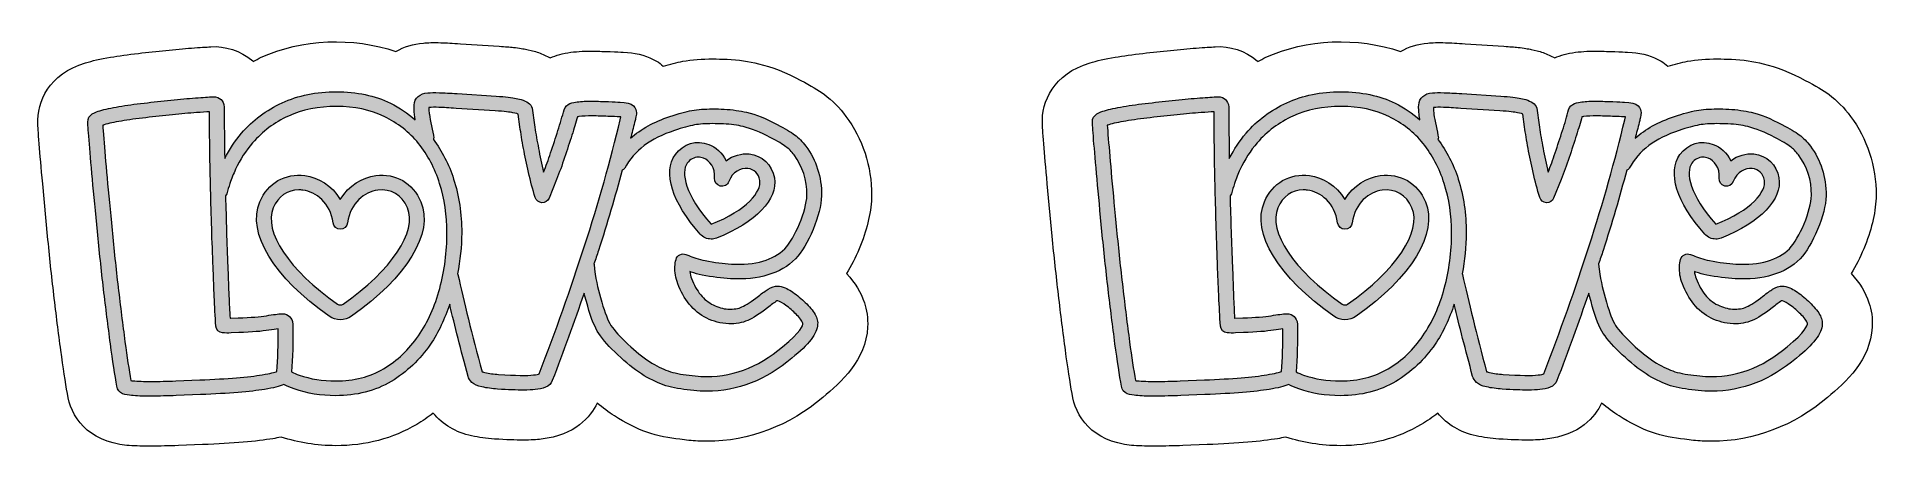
# Model space of a CAD drawing. Header units: inches. Extents: x 1.8 to 28.2, y -17.9 to -12.
import ezdxf

# ---------------------------------------------------------------- set-up
doc = ezdxf.new("R2010")
doc.units = ezdxf.units.IN
doc.header["$MEASUREMENT"] = 0
doc.layers.add('1', color=7, linetype='Continuous')

# ---------------------------------------------------------------- blocks, each defined once
blk = doc.blocks.new('block 2')
at = {"layer": '1', "lineweight": 0}
for points, knots in [([(12.876, -15.903), (12.826, -15.848), (12.769, -15.795), (12.709, -15.746), (12.644, -15.694), (12.588, -15.657), (12.529, -15.631), (12.488, -15.615), (12.453, -15.607), (12.421, -15.606), (12.376, -15.603), (12.332, -15.617), (12.281, -15.649), (12.248, -15.67), (12.202, -15.705), (12.142, -15.752), (12.044, -15.829), (11.965, -15.88), (11.906, -15.905), (11.852, -15.929), (11.791, -15.94), (11.702, -15.936), (11.634, -15.932), (11.565, -15.913), (11.493, -15.877), (11.421, -15.842), (11.362, -15.795), (11.312, -15.732), (11.258, -15.666), (11.214, -15.587), (11.181, -15.497), (11.168, -15.463), (11.159, -15.43), (11.155, -15.397), (11.162, -15.4), (11.17, -15.402), (11.177, -15.405), (11.225, -15.421), (11.277, -15.435), (11.333, -15.446), (11.479, -15.475), (11.617, -15.493), (11.742, -15.5), (12.147, -15.521), (12.461, -15.427), (12.676, -15.215), (12.769, -15.112), (12.854, -14.97), (12.929, -14.791), (13.004, -14.611), (13.045, -14.449), (13.052, -14.305), (13.052, -14.033), (12.975, -13.793), (12.824, -13.593), (12.776, -13.527), (12.722, -13.472), (12.664, -13.429), (12.611, -13.39), (12.528, -13.341), (12.413, -13.281), (12.254, -13.196), (12.106, -13.137), (11.972, -13.106), (11.88, -13.083), (11.771, -13.068), (11.649, -13.061), (11.596, -13.058), (11.537, -13.057), (11.479, -13.058), (11.373, -13.057), (11.272, -13.063), (11.184, -13.08), (11.097, -13.095), (10.993, -13.125), (10.868, -13.168), (10.637, -13.241), (10.453, -13.347), (10.302, -13.48), (10.321, -13.405), (10.344, -13.328), (10.361, -13.253), (10.366, -13.235), (10.371, -13.215), (10.376, -13.193), (10.383, -13.161), (10.386, -13.137), (10.388, -13.122), (10.389, -13.098), (10.388, -12.975), (10.21, -12.964), (10.21, -12.964), (10.152, -12.96), (10.152, -12.96), (10.116, -12.958), (10.06, -12.955), (9.983, -12.952), (9.907, -12.949), (9.83, -12.947), (9.753, -12.946), (9.67, -12.944), (9.599, -12.949), (9.534, -12.957), (9.482, -12.964), (9.373, -12.977), (9.346, -13.069), (9.321, -13.163), (9.291, -13.263), (9.257, -13.368), (9.224, -13.474), (9.189, -13.581), (9.152, -13.69), (9.12, -13.787), (9.086, -13.88), (9.051, -13.969), (9.048, -13.955), (9.044, -13.94), (9.041, -13.925), (9.014, -13.806), (8.99, -13.693), (8.971, -13.585), (8.95, -13.478), (8.934, -13.379), (8.921, -13.286), (8.921, -13.286), (8.887, -13.045), (8.887, -13.045), (8.87, -12.979), (8.807, -12.95), (8.73, -12.922), (8.73, -12.922), (8.656, -12.905), (8.656, -12.905), (8.628, -12.899), (8.59, -12.893), (8.54, -12.888), (8.495, -12.883), (8.437, -12.878), (8.368, -12.874), (8.368, -12.874), (7.807, -12.837), (7.807, -12.837), (7.704, -12.831), (7.62, -12.826), (7.553, -12.824), (7.481, -12.821), (7.425, -12.822), (7.385, -12.826), (7.326, -12.831), (7.281, -12.847), (7.246, -12.877), (7.211, -12.909), (7.191, -12.952), (7.188, -13.002), (7.186, -13.026), (7.186, -13.055), (7.189, -13.088), (7.191, -13.117), (7.194, -13.142), (7.197, -13.166), (7.199, -13.18), (7.202, -13.197), (7.205, -13.214), (7.098, -13.122), (6.982, -13.04), (6.849, -12.975), (6.624, -12.865), (6.362, -12.81), (6.071, -12.81), (5.781, -12.81), (5.518, -12.863), (5.29, -12.968), (5.062, -13.073), (4.865, -13.22), (4.704, -13.406), (4.61, -13.514), (4.53, -13.639), (4.462, -13.771), (4.458, -13.529), (4.456, -13.284), (4.455, -13.03), (4.453, -12.975), (4.429, -12.941), (4.409, -12.922), (4.387, -12.903), (4.348, -12.879), (4.291, -12.883), (4.232, -12.885), (4.149, -12.891), (4.041, -12.899), (3.932, -12.907), (3.816, -12.918), (3.689, -12.931), (3.562, -12.944), (3.434, -12.957), (3.301, -12.973), (3.168, -12.988), (3.047, -13.005), (2.94, -13.023), (2.828, -13.041), (2.738, -13.061), (2.667, -13.083), (2.613, -13.099), (2.486, -13.137), (2.492, -13.247), (2.492, -13.267), (2.499, -13.353), (2.511, -13.505), (2.522, -13.654), (2.539, -13.841), (2.559, -14.067), (2.58, -14.292), (2.603, -14.543), (2.63, -14.82), (2.657, -15.097), (2.687, -15.374), (2.719, -15.649), (2.751, -15.924), (2.784, -16.186), (2.818, -16.434), (2.851, -16.683), (2.883, -16.892), (2.912, -17.045), (2.917, -17.16), (3.054, -17.173), (3.12, -17.179), (3.191, -17.185), (3.279, -17.189), (3.384, -17.189), (3.392, -17.189), (3.399, -17.189), (3.407, -17.189), (3.519, -17.188), (3.639, -17.185), (3.766, -17.18), (3.766, -17.18), (4.113, -17.166), (4.113, -17.166), (4.525, -17.15), (4.835, -17.125), (5.036, -17.091), (5.162, -17.069), (5.252, -17.05), (5.313, -17.023), (5.362, -17.046), (5.412, -17.067), (5.463, -17.085), (5.646, -17.149), (5.847, -17.182), (6.06, -17.182), (6.361, -17.182), (6.629, -17.113), (6.857, -16.977), (7.081, -16.843), (7.272, -16.663), (7.423, -16.442), (7.54, -16.271), (7.628, -16.074), (7.7, -15.866), (7.773, -16.175), (7.861, -16.52), (7.964, -16.904), (7.982, -16.958), (8.03, -17.028), (8.164, -17.056), (8.236, -17.071), (8.311, -17.082), (8.39, -17.087), (8.541, -17.097), (8.664, -17.101), (8.761, -17.101), (8.831, -17.101), (8.888, -17.099), (8.931, -17.094), (9.029, -17.082), (9.146, -17.056), (9.176, -16.964), (9.337, -16.55), (9.489, -16.128), (9.634, -15.705), (9.645, -15.746), (9.656, -15.786), (9.667, -15.826), (9.667, -15.826), (9.686, -15.893), (9.686, -15.893), (9.735, -16.069), (9.786, -16.197), (9.844, -16.288), (9.909, -16.38), (10.001, -16.483), (10.118, -16.594), (10.235, -16.705), (10.35, -16.797), (10.459, -16.868), (10.57, -16.939), (10.676, -16.992), (10.774, -17.026), (10.873, -17.06), (10.991, -17.084), (11.119, -17.097), (11.181, -17.106), (11.243, -17.112), (11.304, -17.116), (11.336, -17.117), (11.369, -17.118), (11.401, -17.118), (11.843, -17.118), (12.254, -16.957), (12.623, -16.641), (12.87, -16.446), (12.989, -16.291), (12.995, -16.154), (12.997, -16.124), (12.993, -16.094), (12.984, -16.07), (12.967, -16.021), (12.932, -15.966), (12.876, -15.903)], [0, 0, 0, 0, 1, 1, 1, 2, 2, 2, 3, 3, 3, 4, 4, 4, 5, 5, 5, 6, 6, 6, 7, 7, 7, 8, 8, 8, 9, 9, 9, 10, 10, 10, 11, 11, 11, 12, 12, 12, 13, 13, 13, 14, 14, 14, 15, 15, 15, 16, 16, 16, 17, 17, 17, 18, 18, 18, 19, 19, 19, 20, 20, 20, 21, 21, 21, 22, 22, 22, 23, 23, 23, 24, 24, 24, 25, 25, 25, 26, 26, 26, 27, 27, 27, 28, 28, 28, 29, 29, 29, 30, 30, 30, 31, 31, 31, 32, 32, 32, 33, 33, 33, 34, 34, 34, 35, 35, 35, 36, 36, 36, 37, 37, 37, 38, 38, 38, 39, 39, 39, 40, 40, 40, 41, 41, 41, 42, 42, 42, 43, 43, 43, 44, 44, 44, 45, 45, 45, 46, 46, 46, 47, 47, 47, 48, 48, 48, 49, 49, 49, 50, 50, 50, 51, 51, 51, 52, 52, 52, 53, 53, 53, 54, 54, 54, 55, 55, 55, 56, 56, 56, 57, 57, 57, 58, 58, 58, 59, 59, 59, 60, 60, 60, 61, 61, 61, 62, 62, 62, 63, 63, 63, 64, 64, 64, 65, 65, 65, 66, 66, 66, 67, 67, 67, 68, 68, 68, 69, 69, 69, 70, 70, 70, 71, 71, 71, 72, 72, 72, 73, 73, 73, 74, 74, 74, 75, 75, 75, 76, 76, 76, 77, 77, 77, 78, 78, 78, 79, 79, 79, 80, 80, 80, 81, 81, 81, 82, 82, 82, 83, 83, 83, 84, 84, 84, 85, 85, 85, 86, 86, 86, 87, 87, 87, 88, 88, 88, 89, 89, 89, 90, 90, 90, 91, 91, 91, 92, 92, 92, 93, 93, 93, 94, 94, 94, 95, 95, 95, 96, 96, 96, 97, 97, 97, 98, 98, 98, 99, 99, 99, 100, 100, 100, 101, 101, 101, 102, 102, 102, 103, 103, 103, 104, 104, 104, 105, 105, 105, 106, 106, 106, 106]), ([(5.214, -16.836), (5.183, -16.846), (5.121, -16.861), (5.001, -16.882), (4.809, -16.914), (4.507, -16.939), (4.104, -16.955), (4.104, -16.955), (3.758, -16.969), (3.758, -16.969), (3.633, -16.974), (3.516, -16.976), (3.406, -16.977), (3.299, -16.977), (3.211, -16.975), (3.139, -16.968), (3.128, -16.967), (3.119, -16.966), (3.111, -16.965), (3.085, -16.811), (3.056, -16.624), (3.027, -16.406), (2.994, -16.159), (2.962, -15.898), (2.929, -15.624), (2.897, -15.35), (2.868, -15.075), (2.841, -14.799), (2.814, -14.523), (2.791, -14.272), (2.77, -14.048), (2.75, -13.823), (2.733, -13.637), (2.721, -13.488), (2.715, -13.4), (2.71, -13.334), (2.707, -13.292), (2.713, -13.29), (2.719, -13.288), (2.728, -13.285), (2.791, -13.266), (2.873, -13.248), (2.975, -13.231), (3.079, -13.214), (3.196, -13.198), (3.325, -13.183), (3.457, -13.168), (3.585, -13.154), (3.71, -13.141), (3.835, -13.129), (3.95, -13.118), (4.056, -13.11), (4.13, -13.105), (4.193, -13.1), (4.243, -13.097), (4.245, -13.48), (4.25, -13.851), (4.259, -14.21), (4.268, -14.589), (4.28, -14.964), (4.295, -15.333), (4.295, -15.333), (4.312, -15.755), (4.312, -15.755), (4.317, -15.898), (4.325, -16.039), (4.334, -16.18), (4.338, -16.232), (4.38, -16.274), (4.432, -16.278), (4.471, -16.281), (4.51, -16.282), (4.553, -16.28), (4.553, -16.28), (4.666, -16.275), (4.666, -16.275), (4.855, -16.268), (5, -16.256), (5.098, -16.24), (5.152, -16.231), (5.196, -16.224), (5.232, -16.22), (5.234, -16.447), (5.228, -16.655), (5.214, -16.836)], [0, 0, 0, 0, 1, 1, 1, 2, 2, 2, 3, 3, 3, 4, 4, 4, 5, 5, 5, 6, 6, 6, 7, 7, 7, 8, 8, 8, 9, 9, 9, 10, 10, 10, 11, 11, 11, 12, 12, 12, 13, 13, 13, 14, 14, 14, 15, 15, 15, 16, 16, 16, 17, 17, 17, 18, 18, 18, 19, 19, 19, 20, 20, 20, 21, 21, 21, 22, 22, 22, 23, 23, 23, 24, 24, 24, 25, 25, 25, 26, 26, 26, 27, 27, 27, 28, 28, 28, 28]), ([(7.249, -16.322), (7.114, -16.518), (6.946, -16.677), (6.749, -16.795), (6.554, -16.911), (6.322, -16.97), (6.06, -16.97), (5.871, -16.97), (5.694, -16.942), (5.533, -16.885), (5.496, -16.872), (5.46, -16.856), (5.424, -16.84), (5.439, -16.638), (5.447, -16.411), (5.443, -16.159), (5.443, -16.158), (5.443, -16.157), (5.443, -16.156), (5.441, -16.098), (5.416, -16.063), (5.395, -16.044), (5.374, -16.024), (5.343, -15.998), (5.279, -16.004), (5.234, -16.006), (5.162, -16.014), (5.063, -16.031), (4.974, -16.045), (4.838, -16.057), (4.658, -16.064), (4.658, -16.064), (4.544, -16.068), (4.544, -16.068), (4.542, -16.068), (4.541, -16.069), (4.539, -16.069), (4.533, -15.962), (4.527, -15.855), (4.523, -15.747), (4.523, -15.747), (4.506, -15.324), (4.506, -15.324), (4.493, -14.99), (4.483, -14.65), (4.474, -14.307), (4.48, -14.297), (4.491, -14.291), (4.494, -14.279), (4.507, -14.228), (4.521, -14.178), (4.537, -14.129), (4.561, -14.059), (4.588, -13.991), (4.618, -13.926), (4.684, -13.785), (4.766, -13.656), (4.864, -13.544), (5.005, -13.382), (5.178, -13.253), (5.378, -13.16), (5.579, -13.068), (5.812, -13.022), (6.071, -13.022), (6.33, -13.022), (6.56, -13.07), (6.757, -13.165), (6.953, -13.261), (7.12, -13.392), (7.251, -13.553), (7.384, -13.717), (7.486, -13.912), (7.555, -14.13), (7.626, -14.352), (7.661, -14.59), (7.661, -14.839), (7.661, -15.111), (7.626, -15.38), (7.557, -15.638), (7.488, -15.893), (7.385, -16.124), (7.249, -16.322)], [0, 0, 0, 0, 1, 1, 1, 2, 2, 2, 3, 3, 3, 4, 4, 4, 5, 5, 5, 6, 6, 6, 7, 7, 7, 8, 8, 8, 9, 9, 9, 10, 10, 10, 11, 11, 11, 12, 12, 12, 13, 13, 13, 14, 14, 14, 15, 15, 15, 16, 16, 16, 17, 17, 17, 18, 18, 18, 19, 19, 19, 20, 20, 20, 21, 21, 21, 22, 22, 22, 23, 23, 23, 24, 24, 24, 25, 25, 25, 26, 26, 26, 27, 27, 27, 27]), ([(8.987, -16.868), (8.975, -16.872), (8.951, -16.878), (8.906, -16.884), (8.818, -16.894), (8.649, -16.892), (8.403, -16.876), (8.335, -16.871), (8.269, -16.862), (8.207, -16.849), (8.178, -16.843), (8.168, -16.836), (8.166, -16.84), (8.02, -16.298), (7.904, -15.826), (7.819, -15.438), (7.818, -15.435), (7.814, -15.434), (7.813, -15.43), (7.849, -15.236), (7.873, -15.039), (7.873, -14.839), (7.873, -14.568), (7.834, -14.308), (7.757, -14.066), (7.69, -13.853), (7.588, -13.664), (7.465, -13.495), (7.466, -13.487), (7.472, -13.48), (7.471, -13.471), (7.464, -13.426), (7.451, -13.364), (7.438, -13.302), (7.426, -13.24), (7.413, -13.178), (7.407, -13.137), (7.404, -13.119), (7.402, -13.097), (7.4, -13.07), (7.399, -13.058), (7.399, -13.048), (7.399, -13.037), (7.401, -13.037), (7.403, -13.037), (7.405, -13.037), (7.439, -13.033), (7.485, -13.033), (7.546, -13.035), (7.611, -13.038), (7.693, -13.042), (7.793, -13.049), (7.793, -13.049), (8.354, -13.085), (8.354, -13.085), (8.42, -13.089), (8.475, -13.094), (8.518, -13.098), (8.557, -13.103), (8.589, -13.107), (8.61, -13.112), (8.61, -13.112), (8.668, -13.124), (8.668, -13.124), (8.675, -13.127), (8.68, -13.129), (8.686, -13.131), (8.686, -13.131), (8.711, -13.316), (8.711, -13.316), (8.725, -13.411), (8.741, -13.514), (8.762, -13.624), (8.783, -13.733), (8.807, -13.849), (8.834, -13.971), (8.862, -14.094), (8.894, -14.215), (8.93, -14.332), (8.944, -14.375), (8.982, -14.405), (9.027, -14.407), (9.075, -14.407), (9.113, -14.382), (9.13, -14.341), (9.13, -14.341), (9.238, -14.073), (9.238, -14.073), (9.278, -13.972), (9.317, -13.867), (9.353, -13.757), (9.39, -13.648), (9.425, -13.539), (9.459, -13.433), (9.489, -13.341), (9.515, -13.253), (9.538, -13.17), (9.544, -13.169), (9.551, -13.168), (9.56, -13.167), (9.617, -13.16), (9.678, -13.157), (9.75, -13.157), (9.825, -13.159), (9.9, -13.161), (9.975, -13.164), (10.05, -13.167), (10.104, -13.169), (10.138, -13.171), (10.138, -13.171), (10.163, -13.173), (10.163, -13.173), (10.163, -13.173), (10.154, -13.212), (10.154, -13.212), (10.015, -13.794), (9.842, -14.405), (9.641, -15.027), (9.442, -15.643), (9.223, -16.26), (8.987, -16.868)], [0, 0, 0, 0, 1, 1, 1, 2, 2, 2, 3, 3, 3, 4, 4, 4, 5, 5, 5, 6, 6, 6, 7, 7, 7, 8, 8, 8, 9, 9, 9, 10, 10, 10, 11, 11, 11, 12, 12, 12, 13, 13, 13, 14, 14, 14, 15, 15, 15, 16, 16, 16, 17, 17, 17, 18, 18, 18, 19, 19, 19, 20, 20, 20, 21, 21, 21, 22, 22, 22, 23, 23, 23, 24, 24, 24, 25, 25, 25, 26, 26, 26, 27, 27, 27, 28, 28, 28, 29, 29, 29, 30, 30, 30, 31, 31, 31, 32, 32, 32, 33, 33, 33, 34, 34, 34, 35, 35, 35, 36, 36, 36, 37, 37, 37, 38, 38, 38, 39, 39, 39, 40, 40, 40, 40]), ([(12.489, -16.478), (12.133, -16.783), (11.738, -16.928), (11.315, -16.904), (11.261, -16.901), (11.206, -16.896), (11.145, -16.887), (11.028, -16.875), (10.927, -16.855), (10.844, -16.826), (10.761, -16.798), (10.67, -16.752), (10.574, -16.689), (10.476, -16.627), (10.372, -16.543), (10.264, -16.44), (10.157, -16.338), (10.073, -16.246), (10.02, -16.17), (9.976, -16.102), (9.933, -15.99), (9.89, -15.837), (9.89, -15.837), (9.871, -15.768), (9.871, -15.768), (9.832, -15.63), (9.795, -15.499), (9.778, -15.289), (9.778, -15.288), (9.776, -15.288), (9.776, -15.287), (9.798, -15.222), (9.821, -15.157), (9.842, -15.092), (9.968, -14.702), (10.079, -14.319), (10.182, -13.94), (10.195, -13.931), (10.21, -13.926), (10.218, -13.911), (10.358, -13.655), (10.591, -13.478), (10.934, -13.368), (11.05, -13.329), (11.147, -13.302), (11.222, -13.288), (11.296, -13.274), (11.38, -13.27), (11.479, -13.269), (11.536, -13.269), (11.589, -13.27), (11.638, -13.273), (11.746, -13.278), (11.841, -13.291), (11.922, -13.311), (12.039, -13.339), (12.171, -13.391), (12.314, -13.468), (12.419, -13.523), (12.495, -13.567), (12.538, -13.6), (12.579, -13.63), (12.618, -13.67), (12.655, -13.719), (12.779, -13.885), (12.84, -14.077), (12.841, -14.299), (12.835, -14.414), (12.799, -14.552), (12.733, -14.709), (12.668, -14.866), (12.596, -14.988), (12.523, -15.068), (12.356, -15.232), (12.099, -15.309), (11.753, -15.289), (11.638, -15.283), (11.511, -15.266), (11.375, -15.238), (11.328, -15.229), (11.285, -15.217), (11.244, -15.204), (11.202, -15.19), (11.167, -15.177), (11.141, -15.167), (11.141, -15.167), (11.099, -15.15), (11.099, -15.15), (11.071, -15.14), (11.04, -15.141), (11.013, -15.154), (10.986, -15.168), (10.966, -15.192), (10.958, -15.221), (10.949, -15.255), (10.943, -15.289), (10.941, -15.323), (10.937, -15.405), (10.951, -15.488), (10.983, -15.572), (11.024, -15.682), (11.079, -15.781), (11.147, -15.865), (11.216, -15.951), (11.301, -16.019), (11.399, -16.067), (11.497, -16.115), (11.595, -16.142), (11.716, -16.148), (11.815, -16.15), (11.907, -16.135), (11.989, -16.1), (12.066, -16.067), (12.159, -16.008), (12.274, -15.918), (12.326, -15.876), (12.366, -15.846), (12.41, -15.817), (12.414, -15.817), (12.427, -15.819), (12.448, -15.826), (12.483, -15.842), (12.526, -15.87), (12.575, -15.91), (12.628, -15.953), (12.676, -15.998), (12.718, -16.045), (12.767, -16.099), (12.78, -16.128), (12.784, -16.142), (12.783, -16.167), (12.758, -16.265), (12.489, -16.478)], [0, 0, 0, 0, 1, 1, 1, 2, 2, 2, 3, 3, 3, 4, 4, 4, 5, 5, 5, 6, 6, 6, 7, 7, 7, 8, 8, 8, 9, 9, 9, 10, 10, 10, 11, 11, 11, 12, 12, 12, 13, 13, 13, 14, 14, 14, 15, 15, 15, 16, 16, 16, 17, 17, 17, 18, 18, 18, 19, 19, 19, 20, 20, 20, 21, 21, 21, 22, 22, 22, 23, 23, 23, 24, 24, 24, 25, 25, 25, 26, 26, 26, 27, 27, 27, 28, 28, 28, 29, 29, 29, 30, 30, 30, 31, 31, 31, 32, 32, 32, 33, 33, 33, 34, 34, 34, 35, 35, 35, 36, 36, 36, 37, 37, 37, 38, 38, 38, 39, 39, 39, 40, 40, 40, 41, 41, 41, 42, 42, 42, 43, 43, 43, 44, 44, 44, 44])]:
    blk.add_open_spline(points, degree=3, knots=knots, dxfattribs=at)
blk = doc.blocks.new('block 3')
at = {"layer": '1', "lineweight": 0}
for points, knots in [([(6.636, -14.016), (6.448, -14.041), (6.248, -14.154), (6.126, -14.358), (6.005, -14.154), (5.804, -14.041), (5.616, -14.016), (5.334, -13.977), (5.082, -14.123), (4.967, -14.395), (4.779, -14.84), (5.171, -15.484), (5.965, -16.038), (6.014, -16.072), (6.07, -16.089), (6.126, -16.089), (6.182, -16.089), (6.239, -16.072), (6.287, -16.038), (7.082, -15.484), (7.474, -14.84), (7.286, -14.395), (7.17, -14.123), (6.922, -13.977), (6.636, -14.016)], [0, 0, 0, 0, 1, 1, 1, 2, 2, 2, 3, 3, 3, 4, 4, 4, 5, 5, 5, 6, 6, 6, 7, 7, 7, 8, 8, 8, 8]), ([(6.166, -15.865), (6.143, -15.881), (6.11, -15.881), (6.087, -15.865), (5.388, -15.378), (5.017, -14.821), (5.162, -14.478), (5.231, -14.314), (5.365, -14.221), (5.528, -14.221), (5.547, -14.221), (5.567, -14.223), (5.588, -14.225), (5.776, -14.251), (5.983, -14.406), (6.021, -14.695), (6.028, -14.747), (6.073, -14.787), (6.126, -14.787), (6.179, -14.787), (6.224, -14.747), (6.231, -14.695), (6.269, -14.406), (6.476, -14.251), (6.664, -14.225), (6.852, -14.2), (7.013, -14.294), (7.091, -14.478), (7.236, -14.821), (6.864, -15.378), (6.166, -15.865)], [0, 0, 0, 0, 1, 1, 1, 2, 2, 2, 3, 3, 3, 4, 4, 4, 5, 5, 5, 6, 6, 6, 7, 7, 7, 8, 8, 8, 9, 9, 9, 10, 10, 10, 10])]:
    blk.add_open_spline(points, degree=3, knots=knots, dxfattribs=at)
blk = doc.blocks.new('block 4')
at = {"layer": '1', "lineweight": 0}
for points, knots in [([(11.462, -14.929), (11.488, -14.929), (11.514, -14.924), (11.54, -14.914), (12.106, -14.69), (12.425, -14.359), (12.372, -14.05), (12.339, -13.858), (12.197, -13.723), (12.008, -13.704), (11.9, -13.695), (11.779, -13.724), (11.678, -13.803), (11.624, -13.687), (11.527, -13.606), (11.427, -13.567), (11.251, -13.499), (11.063, -13.557), (10.948, -13.713), (10.762, -13.966), (10.899, -14.405), (11.305, -14.858), (11.346, -14.904), (11.403, -14.929), (11.462, -14.929)], [0, 0, 0, 0, 1, 1, 1, 2, 2, 2, 3, 3, 3, 4, 4, 4, 5, 5, 5, 6, 6, 6, 7, 7, 7, 8, 8, 8, 8]), ([(11.119, -13.838), (11.161, -13.781), (11.217, -13.751), (11.279, -13.751), (11.303, -13.751), (11.327, -13.755), (11.351, -13.765), (11.442, -13.799), (11.527, -13.902), (11.511, -14.053), (11.506, -14.106), (11.541, -14.154), (11.592, -14.167), (11.645, -14.179), (11.697, -14.151), (11.716, -14.101), (11.769, -13.959), (11.889, -13.907), (11.988, -13.915), (12.081, -13.924), (12.147, -13.988), (12.163, -14.085), (12.19, -14.245), (11.983, -14.511), (11.462, -14.717), (11.089, -14.3), (11.022, -13.969), (11.119, -13.838)], [0, 0, 0, 0, 1, 1, 1, 2, 2, 2, 3, 3, 3, 4, 4, 4, 5, 5, 5, 6, 6, 6, 7, 7, 7, 8, 8, 8, 9, 9, 9, 9])]:
    blk.add_open_spline(points, degree=3, knots=knots, dxfattribs=at)
blk = doc.blocks.new('block 5')
at = {"layer": '1', "lineweight": 0}
for points, knots in [([(27.332, -15.903), (27.282, -15.848), (27.226, -15.795), (27.165, -15.746), (27.101, -15.694), (27.044, -15.657), (26.986, -15.631), (26.945, -15.615), (26.909, -15.607), (26.878, -15.606), (26.833, -15.603), (26.788, -15.617), (26.737, -15.649), (26.705, -15.67), (26.658, -15.705), (26.599, -15.752), (26.501, -15.829), (26.421, -15.88), (26.362, -15.905), (26.308, -15.929), (26.247, -15.94), (26.159, -15.936), (26.09, -15.932), (26.022, -15.913), (25.949, -15.877), (25.877, -15.842), (25.818, -15.795), (25.768, -15.732), (25.715, -15.666), (25.671, -15.587), (25.637, -15.497), (25.624, -15.463), (25.616, -15.43), (25.611, -15.397), (25.619, -15.4), (25.626, -15.402), (25.634, -15.405), (25.682, -15.421), (25.734, -15.435), (25.789, -15.446), (25.936, -15.475), (26.073, -15.493), (26.199, -15.5), (26.603, -15.521), (26.917, -15.427), (27.132, -15.215), (27.225, -15.112), (27.311, -14.97), (27.385, -14.791), (27.46, -14.611), (27.501, -14.449), (27.509, -14.305), (27.508, -14.033), (27.431, -13.793), (27.281, -13.593), (27.232, -13.527), (27.178, -13.472), (27.121, -13.429), (27.067, -13.39), (26.985, -13.341), (26.869, -13.281), (26.711, -13.196), (26.562, -13.137), (26.429, -13.106), (26.336, -13.083), (26.227, -13.068), (26.106, -13.061), (26.052, -13.058), (25.994, -13.057), (25.935, -13.058), (25.829, -13.057), (25.728, -13.063), (25.64, -13.08), (25.554, -13.095), (25.45, -13.125), (25.324, -13.168), (25.093, -13.241), (24.909, -13.347), (24.759, -13.48), (24.777, -13.405), (24.8, -13.328), (24.818, -13.253), (24.823, -13.235), (24.828, -13.215), (24.832, -13.193), (24.839, -13.161), (24.843, -13.137), (24.844, -13.122), (24.845, -13.098), (24.844, -12.975), (24.666, -12.964), (24.666, -12.964), (24.608, -12.96), (24.608, -12.96), (24.572, -12.958), (24.517, -12.955), (24.44, -12.952), (24.363, -12.949), (24.286, -12.947), (24.209, -12.946), (24.126, -12.944), (24.055, -12.949), (23.99, -12.957), (23.938, -12.964), (23.83, -12.977), (23.802, -13.069), (23.777, -13.163), (23.748, -13.263), (23.714, -13.368), (23.68, -13.474), (23.645, -13.581), (23.608, -13.69), (23.576, -13.787), (23.542, -13.88), (23.508, -13.969), (23.504, -13.955), (23.501, -13.94), (23.497, -13.925), (23.471, -13.806), (23.447, -13.693), (23.427, -13.585), (23.407, -13.478), (23.39, -13.379), (23.377, -13.286), (23.377, -13.286), (23.343, -13.045), (23.343, -13.045), (23.326, -12.979), (23.263, -12.95), (23.186, -12.922), (23.186, -12.922), (23.112, -12.905), (23.112, -12.905), (23.084, -12.899), (23.046, -12.893), (22.997, -12.888), (22.951, -12.883), (22.894, -12.878), (22.824, -12.874), (22.824, -12.874), (22.263, -12.837), (22.263, -12.837), (22.161, -12.831), (22.077, -12.826), (22.01, -12.824), (21.937, -12.821), (21.882, -12.822), (21.842, -12.826), (21.782, -12.831), (21.737, -12.847), (21.703, -12.877), (21.668, -12.909), (21.647, -12.952), (21.644, -13.002), (21.643, -13.026), (21.643, -13.055), (21.646, -13.088), (21.648, -13.117), (21.651, -13.142), (21.653, -13.166), (21.655, -13.18), (21.659, -13.197), (21.662, -13.214), (21.554, -13.122), (21.438, -13.04), (21.305, -12.975), (21.08, -12.865), (20.818, -12.81), (20.528, -12.81), (20.237, -12.81), (19.975, -12.863), (19.746, -12.968), (19.519, -13.073), (19.321, -13.22), (19.16, -13.406), (19.066, -13.514), (18.987, -13.639), (18.919, -13.771), (18.915, -13.529), (18.912, -13.284), (18.911, -13.03), (18.91, -12.975), (18.885, -12.941), (18.865, -12.922), (18.844, -12.903), (18.805, -12.879), (18.748, -12.883), (18.689, -12.885), (18.605, -12.891), (18.497, -12.899), (18.389, -12.907), (18.272, -12.918), (18.145, -12.931), (18.019, -12.944), (17.89, -12.957), (17.758, -12.973), (17.624, -12.988), (17.504, -13.005), (17.396, -13.023), (17.284, -13.041), (17.195, -13.061), (17.123, -13.083), (17.069, -13.099), (16.942, -13.137), (16.948, -13.247), (16.949, -13.267), (16.955, -13.353), (16.967, -13.505), (16.979, -13.654), (16.995, -13.841), (17.016, -14.067), (17.036, -14.292), (17.06, -14.543), (17.086, -14.82), (17.113, -15.097), (17.143, -15.374), (17.175, -15.649), (17.208, -15.924), (17.241, -16.186), (17.274, -16.434), (17.307, -16.683), (17.339, -16.892), (17.368, -17.045), (17.373, -17.16), (17.51, -17.173), (17.576, -17.179), (17.647, -17.185), (17.735, -17.189), (17.84, -17.189), (17.848, -17.189), (17.856, -17.189), (17.864, -17.189), (17.975, -17.188), (18.095, -17.185), (18.223, -17.18), (18.223, -17.18), (18.569, -17.166), (18.569, -17.166), (18.981, -17.15), (19.292, -17.125), (19.493, -17.091), (19.619, -17.069), (19.708, -17.05), (19.77, -17.023), (19.819, -17.046), (19.868, -17.067), (19.92, -17.085), (20.103, -17.149), (20.304, -17.182), (20.516, -17.182), (20.817, -17.182), (21.085, -17.113), (21.313, -16.977), (21.538, -16.843), (21.728, -16.663), (21.879, -16.442), (21.997, -16.271), (22.085, -16.074), (22.156, -15.866), (22.229, -16.175), (22.317, -16.52), (22.421, -16.904), (22.438, -16.958), (22.487, -17.028), (22.62, -17.056), (22.692, -17.071), (22.768, -17.082), (22.846, -17.087), (22.998, -17.097), (23.121, -17.101), (23.217, -17.101), (23.288, -17.101), (23.344, -17.099), (23.388, -17.094), (23.486, -17.082), (23.603, -17.056), (23.633, -16.964), (23.794, -16.55), (23.945, -16.128), (24.091, -15.705), (24.102, -15.746), (24.113, -15.786), (24.124, -15.826), (24.124, -15.826), (24.143, -15.893), (24.143, -15.893), (24.191, -16.069), (24.242, -16.197), (24.3, -16.288), (24.365, -16.38), (24.457, -16.483), (24.574, -16.594), (24.692, -16.705), (24.806, -16.797), (24.916, -16.868), (25.026, -16.939), (25.133, -16.992), (25.231, -17.026), (25.33, -17.06), (25.447, -17.084), (25.576, -17.097), (25.638, -17.106), (25.699, -17.112), (25.76, -17.116), (25.793, -17.117), (25.825, -17.118), (25.857, -17.118), (26.299, -17.118), (26.711, -16.957), (27.079, -16.641), (27.326, -16.446), (27.445, -16.291), (27.452, -16.154), (27.454, -16.124), (27.449, -16.094), (27.44, -16.07), (27.424, -16.021), (27.388, -15.966), (27.332, -15.903)], [0, 0, 0, 0, 1, 1, 1, 2, 2, 2, 3, 3, 3, 4, 4, 4, 5, 5, 5, 6, 6, 6, 7, 7, 7, 8, 8, 8, 9, 9, 9, 10, 10, 10, 11, 11, 11, 12, 12, 12, 13, 13, 13, 14, 14, 14, 15, 15, 15, 16, 16, 16, 17, 17, 17, 18, 18, 18, 19, 19, 19, 20, 20, 20, 21, 21, 21, 22, 22, 22, 23, 23, 23, 24, 24, 24, 25, 25, 25, 26, 26, 26, 27, 27, 27, 28, 28, 28, 29, 29, 29, 30, 30, 30, 31, 31, 31, 32, 32, 32, 33, 33, 33, 34, 34, 34, 35, 35, 35, 36, 36, 36, 37, 37, 37, 38, 38, 38, 39, 39, 39, 40, 40, 40, 41, 41, 41, 42, 42, 42, 43, 43, 43, 44, 44, 44, 45, 45, 45, 46, 46, 46, 47, 47, 47, 48, 48, 48, 49, 49, 49, 50, 50, 50, 51, 51, 51, 52, 52, 52, 53, 53, 53, 54, 54, 54, 55, 55, 55, 56, 56, 56, 57, 57, 57, 58, 58, 58, 59, 59, 59, 60, 60, 60, 61, 61, 61, 62, 62, 62, 63, 63, 63, 64, 64, 64, 65, 65, 65, 66, 66, 66, 67, 67, 67, 68, 68, 68, 69, 69, 69, 70, 70, 70, 71, 71, 71, 72, 72, 72, 73, 73, 73, 74, 74, 74, 75, 75, 75, 76, 76, 76, 77, 77, 77, 78, 78, 78, 79, 79, 79, 80, 80, 80, 81, 81, 81, 82, 82, 82, 83, 83, 83, 84, 84, 84, 85, 85, 85, 86, 86, 86, 87, 87, 87, 88, 88, 88, 89, 89, 89, 90, 90, 90, 91, 91, 91, 92, 92, 92, 93, 93, 93, 94, 94, 94, 95, 95, 95, 96, 96, 96, 97, 97, 97, 98, 98, 98, 99, 99, 99, 100, 100, 100, 101, 101, 101, 102, 102, 102, 103, 103, 103, 104, 104, 104, 105, 105, 105, 106, 106, 106, 106]), ([(19.67, -16.836), (19.639, -16.846), (19.577, -16.861), (19.457, -16.882), (19.265, -16.914), (18.964, -16.939), (18.56, -16.955), (18.56, -16.955), (18.214, -16.969), (18.214, -16.969), (18.089, -16.974), (17.972, -16.976), (17.863, -16.977), (17.756, -16.977), (17.667, -16.975), (17.595, -16.968), (17.585, -16.967), (17.576, -16.966), (17.568, -16.965), (17.541, -16.811), (17.513, -16.624), (17.483, -16.406), (17.451, -16.159), (17.418, -15.898), (17.386, -15.624), (17.353, -15.35), (17.324, -15.075), (17.297, -14.799), (17.271, -14.523), (17.247, -14.272), (17.226, -14.048), (17.206, -13.823), (17.19, -13.637), (17.178, -13.488), (17.171, -13.4), (17.166, -13.334), (17.163, -13.292), (17.169, -13.29), (17.176, -13.288), (17.184, -13.285), (17.248, -13.266), (17.33, -13.248), (17.431, -13.231), (17.535, -13.214), (17.653, -13.198), (17.782, -13.183), (17.913, -13.168), (18.042, -13.154), (18.167, -13.141), (18.291, -13.129), (18.407, -13.118), (18.513, -13.11), (18.587, -13.105), (18.649, -13.1), (18.7, -13.097), (18.701, -13.48), (18.706, -13.851), (18.715, -14.21), (18.725, -14.589), (18.736, -14.964), (18.751, -15.333), (18.751, -15.333), (18.768, -15.755), (18.768, -15.755), (18.774, -15.898), (18.782, -16.039), (18.791, -16.18), (18.795, -16.232), (18.836, -16.274), (18.889, -16.278), (18.927, -16.281), (18.967, -16.282), (19.009, -16.28), (19.009, -16.28), (19.122, -16.275), (19.122, -16.275), (19.311, -16.268), (19.456, -16.256), (19.554, -16.24), (19.608, -16.231), (19.653, -16.224), (19.689, -16.22), (19.69, -16.447), (19.684, -16.655), (19.67, -16.836)], [0, 0, 0, 0, 1, 1, 1, 2, 2, 2, 3, 3, 3, 4, 4, 4, 5, 5, 5, 6, 6, 6, 7, 7, 7, 8, 8, 8, 9, 9, 9, 10, 10, 10, 11, 11, 11, 12, 12, 12, 13, 13, 13, 14, 14, 14, 15, 15, 15, 16, 16, 16, 17, 17, 17, 18, 18, 18, 19, 19, 19, 20, 20, 20, 21, 21, 21, 22, 22, 22, 23, 23, 23, 24, 24, 24, 25, 25, 25, 26, 26, 26, 27, 27, 27, 28, 28, 28, 28]), ([(21.705, -16.322), (21.571, -16.518), (21.403, -16.677), (21.205, -16.795), (21.01, -16.911), (20.778, -16.97), (20.516, -16.97), (20.327, -16.97), (20.15, -16.942), (19.989, -16.885), (19.952, -16.872), (19.916, -16.856), (19.88, -16.84), (19.896, -16.638), (19.903, -16.411), (19.9, -16.159), (19.9, -16.158), (19.9, -16.157), (19.9, -16.156), (19.897, -16.098), (19.872, -16.063), (19.852, -16.044), (19.831, -16.024), (19.799, -15.998), (19.736, -16.004), (19.69, -16.006), (19.618, -16.014), (19.519, -16.031), (19.431, -16.045), (19.294, -16.057), (19.114, -16.064), (19.114, -16.064), (19, -16.068), (19, -16.068), (18.999, -16.068), (18.997, -16.069), (18.996, -16.069), (18.989, -15.962), (18.984, -15.855), (18.98, -15.747), (18.98, -15.747), (18.963, -15.324), (18.963, -15.324), (18.949, -14.99), (18.939, -14.65), (18.93, -14.307), (18.937, -14.297), (18.947, -14.291), (18.95, -14.279), (18.963, -14.228), (18.978, -14.178), (18.994, -14.129), (19.018, -14.059), (19.044, -13.991), (19.074, -13.926), (19.141, -13.785), (19.223, -13.656), (19.32, -13.544), (19.461, -13.382), (19.635, -13.253), (19.835, -13.16), (20.035, -13.068), (20.268, -13.022), (20.528, -13.022), (20.786, -13.022), (21.017, -13.07), (21.213, -13.165), (21.41, -13.261), (21.576, -13.392), (21.707, -13.553), (21.84, -13.717), (21.943, -13.912), (22.012, -14.13), (22.082, -14.352), (22.118, -14.59), (22.118, -14.839), (22.118, -15.111), (22.083, -15.38), (22.013, -15.638), (21.945, -15.893), (21.841, -16.124), (21.705, -16.322)], [0, 0, 0, 0, 1, 1, 1, 2, 2, 2, 3, 3, 3, 4, 4, 4, 5, 5, 5, 6, 6, 6, 7, 7, 7, 8, 8, 8, 9, 9, 9, 10, 10, 10, 11, 11, 11, 12, 12, 12, 13, 13, 13, 14, 14, 14, 15, 15, 15, 16, 16, 16, 17, 17, 17, 18, 18, 18, 19, 19, 19, 20, 20, 20, 21, 21, 21, 22, 22, 22, 23, 23, 23, 24, 24, 24, 25, 25, 25, 26, 26, 26, 27, 27, 27, 27]), ([(23.443, -16.868), (23.431, -16.872), (23.407, -16.878), (23.363, -16.884), (23.274, -16.894), (23.105, -16.892), (22.86, -16.876), (22.792, -16.871), (22.726, -16.862), (22.663, -16.849), (22.635, -16.843), (22.624, -16.836), (22.622, -16.84), (22.477, -16.298), (22.36, -15.826), (22.275, -15.438), (22.274, -15.435), (22.271, -15.434), (22.27, -15.43), (22.305, -15.236), (22.329, -15.039), (22.329, -14.839), (22.329, -14.568), (22.29, -14.308), (22.214, -14.066), (22.146, -13.853), (22.045, -13.664), (21.921, -13.495), (21.922, -13.487), (21.928, -13.48), (21.927, -13.471), (21.92, -13.426), (21.907, -13.364), (21.895, -13.302), (21.882, -13.24), (21.869, -13.178), (21.863, -13.137), (21.861, -13.119), (21.859, -13.097), (21.857, -13.07), (21.856, -13.058), (21.855, -13.048), (21.855, -13.037), (21.857, -13.037), (21.859, -13.037), (21.861, -13.037), (21.896, -13.033), (21.942, -13.033), (22.002, -13.035), (22.068, -13.038), (22.15, -13.042), (22.249, -13.049), (22.249, -13.049), (22.811, -13.085), (22.811, -13.085), (22.876, -13.089), (22.932, -13.094), (22.974, -13.098), (23.014, -13.103), (23.045, -13.107), (23.067, -13.112), (23.067, -13.112), (23.124, -13.124), (23.124, -13.124), (23.131, -13.127), (23.137, -13.129), (23.142, -13.131), (23.142, -13.131), (23.167, -13.316), (23.167, -13.316), (23.181, -13.411), (23.198, -13.514), (23.219, -13.624), (23.239, -13.733), (23.263, -13.849), (23.29, -13.971), (23.318, -14.094), (23.35, -14.215), (23.387, -14.332), (23.4, -14.375), (23.439, -14.405), (23.483, -14.407), (23.531, -14.407), (23.569, -14.382), (23.586, -14.341), (23.586, -14.341), (23.694, -14.073), (23.694, -14.073), (23.734, -13.972), (23.773, -13.867), (23.809, -13.757), (23.846, -13.648), (23.881, -13.539), (23.915, -13.433), (23.945, -13.341), (23.971, -13.253), (23.994, -13.17), (24.001, -13.169), (24.008, -13.168), (24.017, -13.167), (24.073, -13.16), (24.135, -13.157), (24.207, -13.157), (24.281, -13.159), (24.356, -13.161), (24.431, -13.164), (24.506, -13.167), (24.56, -13.169), (24.594, -13.171), (24.594, -13.171), (24.619, -13.173), (24.619, -13.173), (24.619, -13.173), (24.61, -13.212), (24.61, -13.212), (24.471, -13.794), (24.299, -14.405), (24.097, -15.027), (23.899, -15.643), (23.679, -16.26), (23.443, -16.868)], [0, 0, 0, 0, 1, 1, 1, 2, 2, 2, 3, 3, 3, 4, 4, 4, 5, 5, 5, 6, 6, 6, 7, 7, 7, 8, 8, 8, 9, 9, 9, 10, 10, 10, 11, 11, 11, 12, 12, 12, 13, 13, 13, 14, 14, 14, 15, 15, 15, 16, 16, 16, 17, 17, 17, 18, 18, 18, 19, 19, 19, 20, 20, 20, 21, 21, 21, 22, 22, 22, 23, 23, 23, 24, 24, 24, 25, 25, 25, 26, 26, 26, 27, 27, 27, 28, 28, 28, 29, 29, 29, 30, 30, 30, 31, 31, 31, 32, 32, 32, 33, 33, 33, 34, 34, 34, 35, 35, 35, 36, 36, 36, 37, 37, 37, 38, 38, 38, 39, 39, 39, 40, 40, 40, 40]), ([(26.945, -16.478), (26.589, -16.783), (26.194, -16.928), (25.772, -16.904), (25.717, -16.901), (25.662, -16.896), (25.601, -16.887), (25.485, -16.875), (25.383, -16.855), (25.3, -16.826), (25.218, -16.798), (25.127, -16.752), (25.03, -16.689), (24.932, -16.627), (24.828, -16.543), (24.72, -16.44), (24.613, -16.338), (24.53, -16.246), (24.476, -16.17), (24.433, -16.102), (24.389, -15.99), (24.347, -15.837), (24.347, -15.837), (24.327, -15.768), (24.327, -15.768), (24.289, -15.63), (24.251, -15.499), (24.234, -15.289), (24.234, -15.288), (24.233, -15.288), (24.233, -15.287), (24.254, -15.222), (24.278, -15.157), (24.299, -15.092), (24.425, -14.702), (24.535, -14.319), (24.638, -13.94), (24.651, -13.931), (24.667, -13.926), (24.675, -13.911), (24.814, -13.655), (25.047, -13.478), (25.391, -13.368), (25.506, -13.329), (25.603, -13.302), (25.679, -13.288), (25.753, -13.274), (25.837, -13.27), (25.935, -13.269), (25.992, -13.269), (26.045, -13.27), (26.095, -13.273), (26.203, -13.278), (26.297, -13.291), (26.379, -13.311), (26.496, -13.339), (26.627, -13.391), (26.77, -13.468), (26.875, -13.523), (26.951, -13.567), (26.995, -13.6), (27.036, -13.63), (27.074, -13.67), (27.111, -13.719), (27.236, -13.885), (27.297, -14.077), (27.297, -14.299), (27.291, -14.414), (27.255, -14.552), (27.19, -14.709), (27.125, -14.866), (27.053, -14.988), (26.979, -15.068), (26.813, -15.232), (26.555, -15.309), (26.21, -15.289), (26.095, -15.283), (25.967, -15.266), (25.831, -15.238), (25.785, -15.229), (25.741, -15.217), (25.701, -15.204), (25.658, -15.19), (25.624, -15.177), (25.597, -15.167), (25.597, -15.167), (25.555, -15.15), (25.555, -15.15), (25.527, -15.14), (25.496, -15.141), (25.469, -15.154), (25.442, -15.168), (25.422, -15.192), (25.414, -15.221), (25.405, -15.255), (25.399, -15.289), (25.397, -15.323), (25.393, -15.405), (25.407, -15.488), (25.439, -15.572), (25.481, -15.682), (25.536, -15.781), (25.603, -15.865), (25.672, -15.951), (25.757, -16.019), (25.855, -16.067), (25.953, -16.115), (26.051, -16.142), (26.173, -16.148), (26.272, -16.15), (26.364, -16.135), (26.445, -16.1), (26.522, -16.067), (26.615, -16.008), (26.73, -15.918), (26.782, -15.876), (26.822, -15.846), (26.866, -15.817), (26.87, -15.817), (26.884, -15.819), (26.905, -15.826), (26.94, -15.842), (26.982, -15.87), (27.032, -15.91), (27.085, -15.953), (27.132, -15.998), (27.175, -16.045), (27.223, -16.099), (27.236, -16.128), (27.24, -16.142), (27.239, -16.167), (27.214, -16.265), (26.945, -16.478)], [0, 0, 0, 0, 1, 1, 1, 2, 2, 2, 3, 3, 3, 4, 4, 4, 5, 5, 5, 6, 6, 6, 7, 7, 7, 8, 8, 8, 9, 9, 9, 10, 10, 10, 11, 11, 11, 12, 12, 12, 13, 13, 13, 14, 14, 14, 15, 15, 15, 16, 16, 16, 17, 17, 17, 18, 18, 18, 19, 19, 19, 20, 20, 20, 21, 21, 21, 22, 22, 22, 23, 23, 23, 24, 24, 24, 25, 25, 25, 26, 26, 26, 27, 27, 27, 28, 28, 28, 29, 29, 29, 30, 30, 30, 31, 31, 31, 32, 32, 32, 33, 33, 33, 34, 34, 34, 35, 35, 35, 36, 36, 36, 37, 37, 37, 38, 38, 38, 39, 39, 39, 40, 40, 40, 41, 41, 41, 42, 42, 42, 43, 43, 43, 44, 44, 44, 44])]:
    blk.add_open_spline(points, degree=3, knots=knots, dxfattribs=at)
blk = doc.blocks.new('block 6')
at = {"layer": '1', "lineweight": 0}
for points, knots in [([(21.092, -14.016), (20.904, -14.041), (20.704, -14.154), (20.582, -14.358), (20.461, -14.154), (20.261, -14.041), (20.073, -14.016), (19.791, -13.977), (19.538, -14.123), (19.423, -14.395), (19.235, -14.84), (19.627, -15.484), (20.422, -16.038), (20.47, -16.072), (20.526, -16.089), (20.582, -16.089), (20.639, -16.089), (20.695, -16.072), (20.743, -16.038), (21.538, -15.484), (21.93, -14.84), (21.742, -14.395), (21.627, -14.123), (21.378, -13.977), (21.092, -14.016)], [0, 0, 0, 0, 1, 1, 1, 2, 2, 2, 3, 3, 3, 4, 4, 4, 5, 5, 5, 6, 6, 6, 7, 7, 7, 8, 8, 8, 8]), ([(20.622, -15.865), (20.6, -15.881), (20.566, -15.881), (20.543, -15.865), (19.845, -15.378), (19.473, -14.821), (19.618, -14.478), (19.687, -14.314), (19.822, -14.221), (19.984, -14.221), (20.004, -14.221), (20.024, -14.223), (20.044, -14.225), (20.232, -14.251), (20.439, -14.406), (20.477, -14.695), (20.484, -14.747), (20.529, -14.787), (20.582, -14.787), (20.635, -14.787), (20.68, -14.747), (20.687, -14.695), (20.726, -14.406), (20.932, -14.251), (21.12, -14.225), (21.308, -14.2), (21.469, -14.294), (21.547, -14.478), (21.692, -14.821), (21.32, -15.378), (20.622, -15.865)], [0, 0, 0, 0, 1, 1, 1, 2, 2, 2, 3, 3, 3, 4, 4, 4, 5, 5, 5, 6, 6, 6, 7, 7, 7, 8, 8, 8, 9, 9, 9, 10, 10, 10, 10])]:
    blk.add_open_spline(points, degree=3, knots=knots, dxfattribs=at)
blk = doc.blocks.new('block 7')
at = {"layer": '1', "lineweight": 0}
for points, knots in [([(25.919, -14.929), (25.945, -14.929), (25.971, -14.924), (25.996, -14.914), (26.562, -14.69), (26.881, -14.359), (26.828, -14.05), (26.796, -13.858), (26.653, -13.723), (26.465, -13.704), (26.357, -13.695), (26.235, -13.724), (26.135, -13.803), (26.08, -13.687), (25.984, -13.606), (25.884, -13.567), (25.707, -13.499), (25.519, -13.557), (25.404, -13.713), (25.219, -13.966), (25.355, -14.405), (25.762, -14.858), (25.802, -14.904), (25.86, -14.929), (25.919, -14.929)], [0, 0, 0, 0, 1, 1, 1, 2, 2, 2, 3, 3, 3, 4, 4, 4, 5, 5, 5, 6, 6, 6, 7, 7, 7, 8, 8, 8, 8]), ([(25.575, -13.838), (25.617, -13.781), (25.674, -13.751), (25.735, -13.751), (25.759, -13.751), (25.783, -13.755), (25.808, -13.765), (25.898, -13.799), (25.983, -13.902), (25.968, -14.053), (25.963, -14.106), (25.997, -14.154), (26.049, -14.167), (26.102, -14.179), (26.153, -14.151), (26.172, -14.101), (26.226, -13.959), (26.346, -13.907), (26.444, -13.915), (26.537, -13.924), (26.603, -13.988), (26.619, -14.085), (26.647, -14.245), (26.439, -14.511), (25.919, -14.717), (25.546, -14.3), (25.479, -13.969), (25.575, -13.838)], [0, 0, 0, 0, 1, 1, 1, 2, 2, 2, 3, 3, 3, 4, 4, 4, 5, 5, 5, 6, 6, 6, 7, 7, 7, 8, 8, 8, 9, 9, 9, 9])]:
    blk.add_open_spline(points, degree=3, knots=knots, dxfattribs=at)

msp = doc.modelspace()

# ---------------------------------------------------------------- hatches: boundary and pattern name
at = {"layer": '1', "true_color": 0xffffff}
h = msp.add_hatch(color=7, dxfattribs=at)
h.dxf.hatch_style = 2
edge = h.paths.add_edge_path()
edge.add_spline(control_points=[(12.876, -15.903), (12.826, -15.848), (12.769, -15.795), (12.709, -15.746), (12.644, -15.694), (12.588, -15.657), (12.529, -15.631), (12.488, -15.615), (12.453, -15.607), (12.421, -15.606), (12.376, -15.603), (12.332, -15.617), (12.281, -15.649), (12.248, -15.67), (12.202, -15.705), (12.142, -15.752), (12.044, -15.829), (11.965, -15.88), (11.906, -15.905), (11.852, -15.929), (11.791, -15.94), (11.702, -15.936), (11.634, -15.932), (11.565, -15.913), (11.493, -15.877), (11.421, -15.842), (11.362, -15.795), (11.312, -15.732), (11.258, -15.666), (11.214, -15.587), (11.181, -15.497), (11.168, -15.463), (11.159, -15.43), (11.155, -15.397), (11.162, -15.4), (11.17, -15.402), (11.177, -15.405), (11.225, -15.421), (11.277, -15.435), (11.333, -15.446), (11.479, -15.475), (11.617, -15.493), (11.742, -15.5), (12.147, -15.521), (12.461, -15.427), (12.676, -15.215), (12.769, -15.112), (12.854, -14.97), (12.929, -14.791), (13.004, -14.611), (13.045, -14.449), (13.052, -14.305), (13.052, -14.033), (12.975, -13.793), (12.824, -13.593), (12.776, -13.527), (12.722, -13.472), (12.664, -13.429), (12.611, -13.39), (12.528, -13.341), (12.413, -13.281), (12.254, -13.196), (12.106, -13.137), (11.972, -13.106), (11.88, -13.083), (11.771, -13.068), (11.649, -13.061), (11.596, -13.058), (11.537, -13.057), (11.479, -13.058), (11.373, -13.057), (11.272, -13.063), (11.184, -13.08), (11.097, -13.095), (10.993, -13.125), (10.868, -13.168), (10.637, -13.241), (10.453, -13.347), (10.302, -13.48), (10.321, -13.405), (10.344, -13.328), (10.361, -13.253), (10.366, -13.235), (10.371, -13.215), (10.376, -13.193), (10.383, -13.161), (10.386, -13.137), (10.388, -13.122), (10.389, -13.098), (10.388, -12.975), (10.21, -12.964), (10.21, -12.964), (10.152, -12.96), (10.152, -12.96), (10.116, -12.958), (10.06, -12.955), (9.983, -12.952), (9.907, -12.949), (9.83, -12.947), (9.753, -12.946), (9.67, -12.944), (9.599, -12.949), (9.534, -12.957), (9.482, -12.964), (9.373, -12.977), (9.346, -13.069), (9.321, -13.163), (9.291, -13.263), (9.257, -13.368), (9.224, -13.474), (9.189, -13.581), (9.152, -13.69), (9.12, -13.787), (9.086, -13.88), (9.051, -13.969), (9.048, -13.955), (9.044, -13.94), (9.041, -13.925), (9.014, -13.806), (8.99, -13.693), (8.971, -13.585), (8.95, -13.478), (8.934, -13.379), (8.921, -13.286), (8.921, -13.286), (8.887, -13.045), (8.887, -13.045), (8.87, -12.979), (8.807, -12.95), (8.73, -12.922), (8.73, -12.922), (8.656, -12.905), (8.656, -12.905), (8.628, -12.899), (8.59, -12.893), (8.54, -12.888), (8.495, -12.883), (8.437, -12.878), (8.368, -12.874), (8.368, -12.874), (7.807, -12.837), (7.807, -12.837), (7.704, -12.831), (7.62, -12.826), (7.553, -12.824), (7.481, -12.821), (7.425, -12.822), (7.385, -12.826), (7.326, -12.831), (7.281, -12.847), (7.246, -12.877), (7.211, -12.909), (7.191, -12.952), (7.188, -13.002), (7.186, -13.026), (7.186, -13.055), (7.189, -13.088), (7.191, -13.117), (7.194, -13.142), (7.197, -13.166), (7.199, -13.18), (7.202, -13.197), (7.205, -13.214), (7.098, -13.122), (6.982, -13.04), (6.849, -12.975), (6.624, -12.865), (6.362, -12.81), (6.071, -12.81), (5.781, -12.81), (5.518, -12.863), (5.29, -12.968), (5.062, -13.073), (4.865, -13.22), (4.704, -13.406), (4.61, -13.514), (4.53, -13.639), (4.462, -13.771), (4.458, -13.529), (4.456, -13.284), (4.455, -13.03), (4.453, -12.975), (4.429, -12.941), (4.409, -12.922), (4.387, -12.903), (4.348, -12.879), (4.291, -12.883), (4.232, -12.885), (4.149, -12.891), (4.041, -12.899), (3.932, -12.907), (3.816, -12.918), (3.689, -12.931), (3.562, -12.944), (3.434, -12.957), (3.301, -12.973), (3.168, -12.988), (3.047, -13.005), (2.94, -13.023), (2.828, -13.041), (2.738, -13.061), (2.667, -13.083), (2.613, -13.099), (2.486, -13.137), (2.492, -13.247), (2.492, -13.267), (2.499, -13.353), (2.511, -13.505), (2.522, -13.654), (2.539, -13.841), (2.559, -14.067), (2.58, -14.292), (2.603, -14.543), (2.63, -14.82), (2.657, -15.097), (2.687, -15.374), (2.719, -15.649), (2.751, -15.924), (2.784, -16.186), (2.818, -16.434), (2.851, -16.683), (2.883, -16.892), (2.912, -17.045), (2.917, -17.16), (3.054, -17.173), (3.12, -17.179), (3.191, -17.185), (3.279, -17.189), (3.384, -17.189), (3.392, -17.189), (3.399, -17.189), (3.407, -17.189), (3.519, -17.188), (3.639, -17.185), (3.766, -17.18), (3.766, -17.18), (4.113, -17.166), (4.113, -17.166), (4.525, -17.15), (4.835, -17.125), (5.036, -17.091), (5.162, -17.069), (5.252, -17.05), (5.313, -17.023), (5.362, -17.046), (5.412, -17.067), (5.463, -17.085), (5.646, -17.149), (5.847, -17.182), (6.06, -17.182), (6.361, -17.182), (6.629, -17.113), (6.857, -16.977), (7.081, -16.843), (7.272, -16.663), (7.423, -16.442), (7.54, -16.271), (7.628, -16.074), (7.7, -15.866), (7.773, -16.175), (7.861, -16.52), (7.964, -16.904), (7.982, -16.958), (8.03, -17.028), (8.164, -17.056), (8.236, -17.071), (8.311, -17.082), (8.39, -17.087), (8.541, -17.097), (8.664, -17.101), (8.761, -17.101), (8.831, -17.101), (8.888, -17.099), (8.931, -17.094), (9.029, -17.082), (9.146, -17.056), (9.176, -16.964), (9.337, -16.55), (9.489, -16.128), (9.634, -15.705), (9.645, -15.746), (9.656, -15.786), (9.667, -15.826), (9.667, -15.826), (9.686, -15.893), (9.686, -15.893), (9.735, -16.069), (9.786, -16.197), (9.844, -16.288), (9.909, -16.38), (10.001, -16.483), (10.118, -16.594), (10.235, -16.705), (10.35, -16.797), (10.459, -16.868), (10.57, -16.939), (10.676, -16.992), (10.774, -17.026), (10.873, -17.06), (10.991, -17.084), (11.119, -17.097), (11.181, -17.106), (11.243, -17.112), (11.304, -17.116), (11.336, -17.117), (11.369, -17.118), (11.401, -17.118), (11.843, -17.118), (12.254, -16.957), (12.623, -16.641), (12.87, -16.446), (12.989, -16.291), (12.995, -16.154), (12.997, -16.124), (12.993, -16.094), (12.984, -16.07), (12.967, -16.021), (12.932, -15.966), (12.876, -15.903)], knot_values=[0, 0, 0, 0, 1, 1, 1, 2, 2, 2, 3, 3, 3, 4, 4, 4, 5, 5, 5, 6, 6, 6, 7, 7, 7, 8, 8, 8, 9, 9, 9, 10, 10, 10, 11, 11, 11, 12, 12, 12, 13, 13, 13, 14, 14, 14, 15, 15, 15, 16, 16, 16, 17, 17, 17, 18, 18, 18, 19, 19, 19, 20, 20, 20, 21, 21, 21, 22, 22, 22, 23, 23, 23, 24, 24, 24, 25, 25, 25, 26, 26, 26, 27, 27, 27, 28, 28, 28, 29, 29, 29, 30, 30, 30, 31, 31, 31, 32, 32, 32, 33, 33, 33, 34, 34, 34, 35, 35, 35, 36, 36, 36, 37, 37, 37, 38, 38, 38, 39, 39, 39, 40, 40, 40, 41, 41, 41, 42, 42, 42, 43, 43, 43, 44, 44, 44, 45, 45, 45, 46, 46, 46, 47, 47, 47, 48, 48, 48, 49, 49, 49, 50, 50, 50, 51, 51, 51, 52, 52, 52, 53, 53, 53, 54, 54, 54, 55, 55, 55, 56, 56, 56, 57, 57, 57, 58, 58, 58, 59, 59, 59, 60, 60, 60, 61, 61, 61, 62, 62, 62, 63, 63, 63, 64, 64, 64, 65, 65, 65, 66, 66, 66, 67, 67, 67, 68, 68, 68, 69, 69, 69, 70, 70, 70, 71, 71, 71, 72, 72, 72, 73, 73, 73, 74, 74, 74, 75, 75, 75, 76, 76, 76, 77, 77, 77, 78, 78, 78, 79, 79, 79, 80, 80, 80, 81, 81, 81, 82, 82, 82, 83, 83, 83, 84, 84, 84, 85, 85, 85, 86, 86, 86, 87, 87, 87, 88, 88, 88, 89, 89, 89, 90, 90, 90, 91, 91, 91, 92, 92, 92, 93, 93, 93, 94, 94, 94, 95, 95, 95, 96, 96, 96, 97, 97, 97, 98, 98, 98, 99, 99, 99, 100, 100, 100, 101, 101, 101, 102, 102, 102, 103, 103, 103, 104, 104, 104, 105, 105, 105, 106, 106, 106, 106], degree=3, periodic=1)
edge = h.paths.add_edge_path()
edge.add_spline(control_points=[(5.214, -16.836), (5.183, -16.846), (5.121, -16.861), (5.001, -16.882), (4.809, -16.914), (4.507, -16.939), (4.104, -16.955), (4.104, -16.955), (3.758, -16.969), (3.758, -16.969), (3.633, -16.974), (3.516, -16.976), (3.406, -16.977), (3.299, -16.977), (3.211, -16.975), (3.139, -16.968), (3.128, -16.967), (3.119, -16.966), (3.111, -16.965), (3.085, -16.811), (3.056, -16.624), (3.027, -16.406), (2.994, -16.159), (2.962, -15.898), (2.929, -15.624), (2.897, -15.35), (2.868, -15.075), (2.841, -14.799), (2.814, -14.523), (2.791, -14.272), (2.77, -14.048), (2.75, -13.823), (2.733, -13.637), (2.721, -13.488), (2.715, -13.4), (2.71, -13.334), (2.707, -13.292), (2.713, -13.29), (2.719, -13.288), (2.728, -13.285), (2.791, -13.266), (2.873, -13.248), (2.975, -13.231), (3.079, -13.214), (3.196, -13.198), (3.325, -13.183), (3.457, -13.168), (3.585, -13.154), (3.71, -13.141), (3.835, -13.129), (3.95, -13.118), (4.056, -13.11), (4.13, -13.105), (4.193, -13.1), (4.243, -13.097), (4.245, -13.48), (4.25, -13.851), (4.259, -14.21), (4.268, -14.589), (4.28, -14.964), (4.295, -15.333), (4.295, -15.333), (4.312, -15.755), (4.312, -15.755), (4.317, -15.898), (4.325, -16.039), (4.334, -16.18), (4.338, -16.232), (4.38, -16.274), (4.432, -16.278), (4.471, -16.281), (4.51, -16.282), (4.553, -16.28), (4.553, -16.28), (4.666, -16.275), (4.666, -16.275), (4.855, -16.268), (5, -16.256), (5.098, -16.24), (5.152, -16.231), (5.196, -16.224), (5.232, -16.22), (5.234, -16.447), (5.228, -16.655), (5.214, -16.836)], knot_values=[0, 0, 0, 0, 1, 1, 1, 2, 2, 2, 3, 3, 3, 4, 4, 4, 5, 5, 5, 6, 6, 6, 7, 7, 7, 8, 8, 8, 9, 9, 9, 10, 10, 10, 11, 11, 11, 12, 12, 12, 13, 13, 13, 14, 14, 14, 15, 15, 15, 16, 16, 16, 17, 17, 17, 18, 18, 18, 19, 19, 19, 20, 20, 20, 21, 21, 21, 22, 22, 22, 23, 23, 23, 24, 24, 24, 25, 25, 25, 26, 26, 26, 27, 27, 27, 28, 28, 28, 28], degree=3, periodic=1)
edge = h.paths.add_edge_path()
edge.add_spline(control_points=[(7.249, -16.322), (7.114, -16.518), (6.946, -16.677), (6.749, -16.795), (6.554, -16.911), (6.322, -16.97), (6.06, -16.97), (5.871, -16.97), (5.694, -16.942), (5.533, -16.885), (5.496, -16.872), (5.46, -16.856), (5.424, -16.84), (5.439, -16.638), (5.447, -16.411), (5.443, -16.159), (5.443, -16.158), (5.443, -16.157), (5.443, -16.156), (5.441, -16.098), (5.416, -16.063), (5.395, -16.044), (5.374, -16.024), (5.343, -15.998), (5.279, -16.004), (5.234, -16.006), (5.162, -16.014), (5.063, -16.031), (4.974, -16.045), (4.838, -16.057), (4.658, -16.064), (4.658, -16.064), (4.544, -16.068), (4.544, -16.068), (4.542, -16.068), (4.541, -16.069), (4.539, -16.069), (4.533, -15.962), (4.527, -15.855), (4.523, -15.747), (4.523, -15.747), (4.506, -15.324), (4.506, -15.324), (4.493, -14.99), (4.483, -14.65), (4.474, -14.307), (4.48, -14.297), (4.491, -14.291), (4.494, -14.279), (4.507, -14.228), (4.521, -14.178), (4.537, -14.129), (4.561, -14.059), (4.588, -13.991), (4.618, -13.926), (4.684, -13.785), (4.766, -13.656), (4.864, -13.544), (5.005, -13.382), (5.178, -13.253), (5.378, -13.16), (5.579, -13.068), (5.812, -13.022), (6.071, -13.022), (6.33, -13.022), (6.56, -13.07), (6.757, -13.165), (6.953, -13.261), (7.12, -13.392), (7.251, -13.553), (7.384, -13.717), (7.486, -13.912), (7.555, -14.13), (7.626, -14.352), (7.661, -14.59), (7.661, -14.839), (7.661, -15.111), (7.626, -15.38), (7.557, -15.638), (7.488, -15.893), (7.385, -16.124), (7.249, -16.322)], knot_values=[0, 0, 0, 0, 1, 1, 1, 2, 2, 2, 3, 3, 3, 4, 4, 4, 5, 5, 5, 6, 6, 6, 7, 7, 7, 8, 8, 8, 9, 9, 9, 10, 10, 10, 11, 11, 11, 12, 12, 12, 13, 13, 13, 14, 14, 14, 15, 15, 15, 16, 16, 16, 17, 17, 17, 18, 18, 18, 19, 19, 19, 20, 20, 20, 21, 21, 21, 22, 22, 22, 23, 23, 23, 24, 24, 24, 25, 25, 25, 26, 26, 26, 27, 27, 27, 27], degree=3, periodic=1)
edge = h.paths.add_edge_path()
edge.add_spline(control_points=[(8.987, -16.868), (8.975, -16.872), (8.951, -16.878), (8.906, -16.884), (8.818, -16.894), (8.649, -16.892), (8.403, -16.876), (8.335, -16.871), (8.269, -16.862), (8.207, -16.849), (8.178, -16.843), (8.168, -16.836), (8.166, -16.84), (8.02, -16.298), (7.904, -15.826), (7.819, -15.438), (7.818, -15.435), (7.814, -15.434), (7.813, -15.43), (7.849, -15.236), (7.873, -15.039), (7.873, -14.839), (7.873, -14.568), (7.834, -14.308), (7.757, -14.066), (7.69, -13.853), (7.588, -13.664), (7.465, -13.495), (7.466, -13.487), (7.472, -13.48), (7.471, -13.471), (7.464, -13.426), (7.451, -13.364), (7.438, -13.302), (7.426, -13.24), (7.413, -13.178), (7.407, -13.137), (7.404, -13.119), (7.402, -13.097), (7.4, -13.07), (7.399, -13.058), (7.399, -13.048), (7.399, -13.037), (7.401, -13.037), (7.403, -13.037), (7.405, -13.037), (7.439, -13.033), (7.485, -13.033), (7.546, -13.035), (7.611, -13.038), (7.693, -13.042), (7.793, -13.049), (7.793, -13.049), (8.354, -13.085), (8.354, -13.085), (8.42, -13.089), (8.475, -13.094), (8.518, -13.098), (8.557, -13.103), (8.589, -13.107), (8.61, -13.112), (8.61, -13.112), (8.668, -13.124), (8.668, -13.124), (8.675, -13.127), (8.68, -13.129), (8.686, -13.131), (8.686, -13.131), (8.711, -13.316), (8.711, -13.316), (8.725, -13.411), (8.741, -13.514), (8.762, -13.624), (8.783, -13.733), (8.807, -13.849), (8.834, -13.971), (8.862, -14.094), (8.894, -14.215), (8.93, -14.332), (8.944, -14.375), (8.982, -14.405), (9.027, -14.407), (9.075, -14.407), (9.113, -14.382), (9.13, -14.341), (9.13, -14.341), (9.238, -14.073), (9.238, -14.073), (9.278, -13.972), (9.317, -13.867), (9.353, -13.757), (9.39, -13.648), (9.425, -13.539), (9.459, -13.433), (9.489, -13.341), (9.515, -13.253), (9.538, -13.17), (9.544, -13.169), (9.551, -13.168), (9.56, -13.167), (9.617, -13.16), (9.678, -13.157), (9.75, -13.157), (9.825, -13.159), (9.9, -13.161), (9.975, -13.164), (10.05, -13.167), (10.104, -13.169), (10.138, -13.171), (10.138, -13.171), (10.163, -13.173), (10.163, -13.173), (10.163, -13.173), (10.154, -13.212), (10.154, -13.212), (10.015, -13.794), (9.842, -14.405), (9.641, -15.027), (9.442, -15.643), (9.223, -16.26), (8.987, -16.868)], knot_values=[0, 0, 0, 0, 1, 1, 1, 2, 2, 2, 3, 3, 3, 4, 4, 4, 5, 5, 5, 6, 6, 6, 7, 7, 7, 8, 8, 8, 9, 9, 9, 10, 10, 10, 11, 11, 11, 12, 12, 12, 13, 13, 13, 14, 14, 14, 15, 15, 15, 16, 16, 16, 17, 17, 17, 18, 18, 18, 19, 19, 19, 20, 20, 20, 21, 21, 21, 22, 22, 22, 23, 23, 23, 24, 24, 24, 25, 25, 25, 26, 26, 26, 27, 27, 27, 28, 28, 28, 29, 29, 29, 30, 30, 30, 31, 31, 31, 32, 32, 32, 33, 33, 33, 34, 34, 34, 35, 35, 35, 36, 36, 36, 37, 37, 37, 38, 38, 38, 39, 39, 39, 40, 40, 40, 40], degree=3, periodic=1)
edge = h.paths.add_edge_path()
edge.add_spline(control_points=[(12.489, -16.478), (12.133, -16.783), (11.738, -16.928), (11.315, -16.904), (11.261, -16.901), (11.206, -16.896), (11.145, -16.887), (11.028, -16.875), (10.927, -16.855), (10.844, -16.826), (10.761, -16.798), (10.67, -16.752), (10.574, -16.689), (10.476, -16.627), (10.372, -16.543), (10.264, -16.44), (10.157, -16.338), (10.073, -16.246), (10.02, -16.17), (9.976, -16.102), (9.933, -15.99), (9.89, -15.837), (9.89, -15.837), (9.871, -15.768), (9.871, -15.768), (9.832, -15.63), (9.795, -15.499), (9.778, -15.289), (9.778, -15.288), (9.776, -15.288), (9.776, -15.287), (9.798, -15.222), (9.821, -15.157), (9.842, -15.092), (9.968, -14.702), (10.079, -14.319), (10.182, -13.94), (10.195, -13.931), (10.21, -13.926), (10.218, -13.911), (10.358, -13.655), (10.591, -13.478), (10.934, -13.368), (11.05, -13.329), (11.147, -13.302), (11.222, -13.288), (11.296, -13.274), (11.38, -13.27), (11.479, -13.269), (11.536, -13.269), (11.589, -13.27), (11.638, -13.273), (11.746, -13.278), (11.841, -13.291), (11.922, -13.311), (12.039, -13.339), (12.171, -13.391), (12.314, -13.468), (12.419, -13.523), (12.495, -13.567), (12.538, -13.6), (12.579, -13.63), (12.618, -13.67), (12.655, -13.719), (12.779, -13.885), (12.84, -14.077), (12.841, -14.299), (12.835, -14.414), (12.799, -14.552), (12.733, -14.709), (12.668, -14.866), (12.596, -14.988), (12.523, -15.068), (12.356, -15.232), (12.099, -15.309), (11.753, -15.289), (11.638, -15.283), (11.511, -15.266), (11.375, -15.238), (11.328, -15.229), (11.285, -15.217), (11.244, -15.204), (11.202, -15.19), (11.167, -15.177), (11.141, -15.167), (11.141, -15.167), (11.099, -15.15), (11.099, -15.15), (11.071, -15.14), (11.04, -15.141), (11.013, -15.154), (10.986, -15.168), (10.966, -15.192), (10.958, -15.221), (10.949, -15.255), (10.943, -15.289), (10.941, -15.323), (10.937, -15.405), (10.951, -15.488), (10.983, -15.572), (11.024, -15.682), (11.079, -15.781), (11.147, -15.865), (11.216, -15.951), (11.301, -16.019), (11.399, -16.067), (11.497, -16.115), (11.595, -16.142), (11.716, -16.148), (11.815, -16.15), (11.907, -16.135), (11.989, -16.1), (12.066, -16.067), (12.159, -16.008), (12.274, -15.918), (12.326, -15.876), (12.366, -15.846), (12.41, -15.817), (12.414, -15.817), (12.427, -15.819), (12.448, -15.826), (12.483, -15.842), (12.526, -15.87), (12.575, -15.91), (12.628, -15.953), (12.676, -15.998), (12.718, -16.045), (12.767, -16.099), (12.78, -16.128), (12.784, -16.142), (12.783, -16.167), (12.758, -16.265), (12.489, -16.478)], knot_values=[0, 0, 0, 0, 1, 1, 1, 2, 2, 2, 3, 3, 3, 4, 4, 4, 5, 5, 5, 6, 6, 6, 7, 7, 7, 8, 8, 8, 9, 9, 9, 10, 10, 10, 11, 11, 11, 12, 12, 12, 13, 13, 13, 14, 14, 14, 15, 15, 15, 16, 16, 16, 17, 17, 17, 18, 18, 18, 19, 19, 19, 20, 20, 20, 21, 21, 21, 22, 22, 22, 23, 23, 23, 24, 24, 24, 25, 25, 25, 26, 26, 26, 27, 27, 27, 28, 28, 28, 29, 29, 29, 30, 30, 30, 31, 31, 31, 32, 32, 32, 33, 33, 33, 34, 34, 34, 35, 35, 35, 36, 36, 36, 37, 37, 37, 38, 38, 38, 39, 39, 39, 40, 40, 40, 41, 41, 41, 42, 42, 42, 43, 43, 43, 44, 44, 44, 44], degree=3, periodic=1)
edge = h.paths.add_edge_path()
edge.add_spline(control_points=[(6.636, -14.016), (6.448, -14.041), (6.248, -14.154), (6.126, -14.358), (6.005, -14.154), (5.804, -14.041), (5.616, -14.016), (5.334, -13.977), (5.082, -14.123), (4.967, -14.395), (4.779, -14.84), (5.171, -15.484), (5.965, -16.038), (6.014, -16.072), (6.07, -16.089), (6.126, -16.089), (6.182, -16.089), (6.239, -16.072), (6.287, -16.038), (7.082, -15.484), (7.474, -14.84), (7.286, -14.395), (7.17, -14.123), (6.922, -13.977), (6.636, -14.016)], knot_values=[0, 0, 0, 0, 1, 1, 1, 2, 2, 2, 3, 3, 3, 4, 4, 4, 5, 5, 5, 6, 6, 6, 7, 7, 7, 8, 8, 8, 8], degree=3, periodic=1)
edge = h.paths.add_edge_path()
edge.add_spline(control_points=[(6.166, -15.865), (6.143, -15.881), (6.11, -15.881), (6.087, -15.865), (5.388, -15.378), (5.017, -14.821), (5.162, -14.478), (5.231, -14.314), (5.365, -14.221), (5.528, -14.221), (5.547, -14.221), (5.567, -14.223), (5.588, -14.225), (5.776, -14.251), (5.983, -14.406), (6.021, -14.695), (6.028, -14.747), (6.073, -14.787), (6.126, -14.787), (6.179, -14.787), (6.224, -14.747), (6.231, -14.695), (6.269, -14.406), (6.476, -14.251), (6.664, -14.225), (6.852, -14.2), (7.013, -14.294), (7.091, -14.478), (7.236, -14.821), (6.864, -15.378), (6.166, -15.865)], knot_values=[0, 0, 0, 0, 1, 1, 1, 2, 2, 2, 3, 3, 3, 4, 4, 4, 5, 5, 5, 6, 6, 6, 7, 7, 7, 8, 8, 8, 9, 9, 9, 10, 10, 10, 10], degree=3, periodic=1)
edge = h.paths.add_edge_path()
edge.add_spline(control_points=[(11.462, -14.929), (11.488, -14.929), (11.514, -14.924), (11.54, -14.914), (12.106, -14.69), (12.425, -14.359), (12.372, -14.05), (12.339, -13.858), (12.197, -13.723), (12.008, -13.704), (11.9, -13.695), (11.779, -13.724), (11.678, -13.803), (11.624, -13.687), (11.527, -13.606), (11.427, -13.567), (11.251, -13.499), (11.063, -13.557), (10.948, -13.713), (10.762, -13.966), (10.899, -14.405), (11.305, -14.858), (11.346, -14.904), (11.403, -14.929), (11.462, -14.929)], knot_values=[0, 0, 0, 0, 1, 1, 1, 2, 2, 2, 3, 3, 3, 4, 4, 4, 5, 5, 5, 6, 6, 6, 7, 7, 7, 8, 8, 8, 8], degree=3, periodic=1)
edge = h.paths.add_edge_path()
edge.add_spline(control_points=[(11.119, -13.838), (11.161, -13.781), (11.217, -13.751), (11.279, -13.751), (11.303, -13.751), (11.327, -13.755), (11.351, -13.765), (11.442, -13.799), (11.527, -13.902), (11.511, -14.053), (11.506, -14.106), (11.541, -14.154), (11.592, -14.167), (11.645, -14.179), (11.697, -14.151), (11.716, -14.101), (11.769, -13.959), (11.889, -13.907), (11.988, -13.915), (12.081, -13.924), (12.147, -13.988), (12.163, -14.085), (12.19, -14.245), (11.983, -14.511), (11.462, -14.717), (11.089, -14.3), (11.022, -13.969), (11.119, -13.838)], knot_values=[0, 0, 0, 0, 1, 1, 1, 2, 2, 2, 3, 3, 3, 4, 4, 4, 5, 5, 5, 6, 6, 6, 7, 7, 7, 8, 8, 8, 9, 9, 9, 9], degree=3, periodic=1)
h = msp.add_hatch(color=7, dxfattribs=at)
h.dxf.hatch_style = 2
edge = h.paths.add_edge_path()
edge.add_spline(control_points=[(27.332, -15.903), (27.282, -15.848), (27.226, -15.795), (27.165, -15.746), (27.101, -15.694), (27.044, -15.657), (26.986, -15.631), (26.945, -15.615), (26.909, -15.607), (26.878, -15.606), (26.833, -15.603), (26.788, -15.617), (26.737, -15.649), (26.705, -15.67), (26.658, -15.705), (26.599, -15.752), (26.501, -15.829), (26.421, -15.88), (26.362, -15.905), (26.308, -15.929), (26.247, -15.94), (26.159, -15.936), (26.09, -15.932), (26.022, -15.913), (25.949, -15.877), (25.877, -15.842), (25.818, -15.795), (25.768, -15.732), (25.715, -15.666), (25.671, -15.587), (25.637, -15.497), (25.624, -15.463), (25.616, -15.43), (25.611, -15.397), (25.619, -15.4), (25.626, -15.402), (25.634, -15.405), (25.682, -15.421), (25.734, -15.435), (25.789, -15.446), (25.936, -15.475), (26.073, -15.493), (26.199, -15.5), (26.603, -15.521), (26.917, -15.427), (27.132, -15.215), (27.225, -15.112), (27.311, -14.97), (27.385, -14.791), (27.46, -14.611), (27.501, -14.449), (27.509, -14.305), (27.508, -14.033), (27.431, -13.793), (27.281, -13.593), (27.232, -13.527), (27.178, -13.472), (27.121, -13.429), (27.067, -13.39), (26.985, -13.341), (26.869, -13.281), (26.711, -13.196), (26.562, -13.137), (26.429, -13.106), (26.336, -13.083), (26.227, -13.068), (26.106, -13.061), (26.052, -13.058), (25.994, -13.057), (25.935, -13.058), (25.829, -13.057), (25.728, -13.063), (25.64, -13.08), (25.554, -13.095), (25.45, -13.125), (25.324, -13.168), (25.093, -13.241), (24.909, -13.347), (24.759, -13.48), (24.777, -13.405), (24.8, -13.328), (24.818, -13.253), (24.823, -13.235), (24.828, -13.215), (24.832, -13.193), (24.839, -13.161), (24.843, -13.137), (24.844, -13.122), (24.845, -13.098), (24.844, -12.975), (24.666, -12.964), (24.666, -12.964), (24.608, -12.96), (24.608, -12.96), (24.572, -12.958), (24.517, -12.955), (24.44, -12.952), (24.363, -12.949), (24.286, -12.947), (24.209, -12.946), (24.126, -12.944), (24.055, -12.949), (23.99, -12.957), (23.938, -12.964), (23.83, -12.977), (23.802, -13.069), (23.777, -13.163), (23.748, -13.263), (23.714, -13.368), (23.68, -13.474), (23.645, -13.581), (23.608, -13.69), (23.576, -13.787), (23.542, -13.88), (23.508, -13.969), (23.504, -13.955), (23.501, -13.94), (23.497, -13.925), (23.471, -13.806), (23.447, -13.693), (23.427, -13.585), (23.407, -13.478), (23.39, -13.379), (23.377, -13.286), (23.377, -13.286), (23.343, -13.045), (23.343, -13.045), (23.326, -12.979), (23.263, -12.95), (23.186, -12.922), (23.186, -12.922), (23.112, -12.905), (23.112, -12.905), (23.084, -12.899), (23.046, -12.893), (22.997, -12.888), (22.951, -12.883), (22.894, -12.878), (22.824, -12.874), (22.824, -12.874), (22.263, -12.837), (22.263, -12.837), (22.161, -12.831), (22.077, -12.826), (22.01, -12.824), (21.937, -12.821), (21.882, -12.822), (21.842, -12.826), (21.782, -12.831), (21.737, -12.847), (21.703, -12.877), (21.668, -12.909), (21.647, -12.952), (21.644, -13.002), (21.643, -13.026), (21.643, -13.055), (21.646, -13.088), (21.648, -13.117), (21.651, -13.142), (21.653, -13.166), (21.655, -13.18), (21.659, -13.197), (21.662, -13.214), (21.554, -13.122), (21.438, -13.04), (21.305, -12.975), (21.08, -12.865), (20.818, -12.81), (20.528, -12.81), (20.237, -12.81), (19.975, -12.863), (19.746, -12.968), (19.519, -13.073), (19.321, -13.22), (19.16, -13.406), (19.066, -13.514), (18.987, -13.639), (18.919, -13.771), (18.915, -13.529), (18.912, -13.284), (18.911, -13.03), (18.91, -12.975), (18.885, -12.941), (18.865, -12.922), (18.844, -12.903), (18.805, -12.879), (18.748, -12.883), (18.689, -12.885), (18.605, -12.891), (18.497, -12.899), (18.389, -12.907), (18.272, -12.918), (18.145, -12.931), (18.019, -12.944), (17.89, -12.957), (17.758, -12.973), (17.624, -12.988), (17.504, -13.005), (17.396, -13.023), (17.284, -13.041), (17.195, -13.061), (17.123, -13.083), (17.069, -13.099), (16.942, -13.137), (16.948, -13.247), (16.949, -13.267), (16.955, -13.353), (16.967, -13.505), (16.979, -13.654), (16.995, -13.841), (17.016, -14.067), (17.036, -14.292), (17.06, -14.543), (17.086, -14.82), (17.113, -15.097), (17.143, -15.374), (17.175, -15.649), (17.208, -15.924), (17.241, -16.186), (17.274, -16.434), (17.307, -16.683), (17.339, -16.892), (17.368, -17.045), (17.373, -17.16), (17.51, -17.173), (17.576, -17.179), (17.647, -17.185), (17.735, -17.189), (17.84, -17.189), (17.848, -17.189), (17.856, -17.189), (17.864, -17.189), (17.975, -17.188), (18.095, -17.185), (18.223, -17.18), (18.223, -17.18), (18.569, -17.166), (18.569, -17.166), (18.981, -17.15), (19.292, -17.125), (19.493, -17.091), (19.619, -17.069), (19.708, -17.05), (19.77, -17.023), (19.819, -17.046), (19.868, -17.067), (19.92, -17.085), (20.103, -17.149), (20.304, -17.182), (20.516, -17.182), (20.817, -17.182), (21.085, -17.113), (21.313, -16.977), (21.538, -16.843), (21.728, -16.663), (21.879, -16.442), (21.997, -16.271), (22.085, -16.074), (22.156, -15.866), (22.229, -16.175), (22.317, -16.52), (22.421, -16.904), (22.438, -16.958), (22.487, -17.028), (22.62, -17.056), (22.692, -17.071), (22.768, -17.082), (22.846, -17.087), (22.998, -17.097), (23.121, -17.101), (23.217, -17.101), (23.288, -17.101), (23.344, -17.099), (23.388, -17.094), (23.486, -17.082), (23.603, -17.056), (23.633, -16.964), (23.794, -16.55), (23.945, -16.128), (24.091, -15.705), (24.102, -15.746), (24.113, -15.786), (24.124, -15.826), (24.124, -15.826), (24.143, -15.893), (24.143, -15.893), (24.191, -16.069), (24.242, -16.197), (24.3, -16.288), (24.365, -16.38), (24.457, -16.483), (24.574, -16.594), (24.692, -16.705), (24.806, -16.797), (24.916, -16.868), (25.026, -16.939), (25.133, -16.992), (25.231, -17.026), (25.33, -17.06), (25.447, -17.084), (25.576, -17.097), (25.638, -17.106), (25.699, -17.112), (25.76, -17.116), (25.793, -17.117), (25.825, -17.118), (25.857, -17.118), (26.299, -17.118), (26.711, -16.957), (27.079, -16.641), (27.326, -16.446), (27.445, -16.291), (27.452, -16.154), (27.454, -16.124), (27.449, -16.094), (27.44, -16.07), (27.424, -16.021), (27.388, -15.966), (27.332, -15.903)], knot_values=[0, 0, 0, 0, 1, 1, 1, 2, 2, 2, 3, 3, 3, 4, 4, 4, 5, 5, 5, 6, 6, 6, 7, 7, 7, 8, 8, 8, 9, 9, 9, 10, 10, 10, 11, 11, 11, 12, 12, 12, 13, 13, 13, 14, 14, 14, 15, 15, 15, 16, 16, 16, 17, 17, 17, 18, 18, 18, 19, 19, 19, 20, 20, 20, 21, 21, 21, 22, 22, 22, 23, 23, 23, 24, 24, 24, 25, 25, 25, 26, 26, 26, 27, 27, 27, 28, 28, 28, 29, 29, 29, 30, 30, 30, 31, 31, 31, 32, 32, 32, 33, 33, 33, 34, 34, 34, 35, 35, 35, 36, 36, 36, 37, 37, 37, 38, 38, 38, 39, 39, 39, 40, 40, 40, 41, 41, 41, 42, 42, 42, 43, 43, 43, 44, 44, 44, 45, 45, 45, 46, 46, 46, 47, 47, 47, 48, 48, 48, 49, 49, 49, 50, 50, 50, 51, 51, 51, 52, 52, 52, 53, 53, 53, 54, 54, 54, 55, 55, 55, 56, 56, 56, 57, 57, 57, 58, 58, 58, 59, 59, 59, 60, 60, 60, 61, 61, 61, 62, 62, 62, 63, 63, 63, 64, 64, 64, 65, 65, 65, 66, 66, 66, 67, 67, 67, 68, 68, 68, 69, 69, 69, 70, 70, 70, 71, 71, 71, 72, 72, 72, 73, 73, 73, 74, 74, 74, 75, 75, 75, 76, 76, 76, 77, 77, 77, 78, 78, 78, 79, 79, 79, 80, 80, 80, 81, 81, 81, 82, 82, 82, 83, 83, 83, 84, 84, 84, 85, 85, 85, 86, 86, 86, 87, 87, 87, 88, 88, 88, 89, 89, 89, 90, 90, 90, 91, 91, 91, 92, 92, 92, 93, 93, 93, 94, 94, 94, 95, 95, 95, 96, 96, 96, 97, 97, 97, 98, 98, 98, 99, 99, 99, 100, 100, 100, 101, 101, 101, 102, 102, 102, 103, 103, 103, 104, 104, 104, 105, 105, 105, 106, 106, 106, 106], degree=3, periodic=1)
edge = h.paths.add_edge_path()
edge.add_spline(control_points=[(19.67, -16.836), (19.639, -16.846), (19.577, -16.861), (19.457, -16.882), (19.265, -16.914), (18.964, -16.939), (18.56, -16.955), (18.56, -16.955), (18.214, -16.969), (18.214, -16.969), (18.089, -16.974), (17.972, -16.976), (17.863, -16.977), (17.756, -16.977), (17.667, -16.975), (17.595, -16.968), (17.585, -16.967), (17.576, -16.966), (17.568, -16.965), (17.541, -16.811), (17.513, -16.624), (17.483, -16.406), (17.451, -16.159), (17.418, -15.898), (17.386, -15.624), (17.353, -15.35), (17.324, -15.075), (17.297, -14.799), (17.271, -14.523), (17.247, -14.272), (17.226, -14.048), (17.206, -13.823), (17.19, -13.637), (17.178, -13.488), (17.171, -13.4), (17.166, -13.334), (17.163, -13.292), (17.169, -13.29), (17.176, -13.288), (17.184, -13.285), (17.248, -13.266), (17.33, -13.248), (17.431, -13.231), (17.535, -13.214), (17.653, -13.198), (17.782, -13.183), (17.913, -13.168), (18.042, -13.154), (18.167, -13.141), (18.291, -13.129), (18.407, -13.118), (18.513, -13.11), (18.587, -13.105), (18.649, -13.1), (18.7, -13.097), (18.701, -13.48), (18.706, -13.851), (18.715, -14.21), (18.725, -14.589), (18.736, -14.964), (18.751, -15.333), (18.751, -15.333), (18.768, -15.755), (18.768, -15.755), (18.774, -15.898), (18.782, -16.039), (18.791, -16.18), (18.795, -16.232), (18.836, -16.274), (18.889, -16.278), (18.927, -16.281), (18.967, -16.282), (19.009, -16.28), (19.009, -16.28), (19.122, -16.275), (19.122, -16.275), (19.311, -16.268), (19.456, -16.256), (19.554, -16.24), (19.608, -16.231), (19.653, -16.224), (19.689, -16.22), (19.69, -16.447), (19.684, -16.655), (19.67, -16.836)], knot_values=[0, 0, 0, 0, 1, 1, 1, 2, 2, 2, 3, 3, 3, 4, 4, 4, 5, 5, 5, 6, 6, 6, 7, 7, 7, 8, 8, 8, 9, 9, 9, 10, 10, 10, 11, 11, 11, 12, 12, 12, 13, 13, 13, 14, 14, 14, 15, 15, 15, 16, 16, 16, 17, 17, 17, 18, 18, 18, 19, 19, 19, 20, 20, 20, 21, 21, 21, 22, 22, 22, 23, 23, 23, 24, 24, 24, 25, 25, 25, 26, 26, 26, 27, 27, 27, 28, 28, 28, 28], degree=3, periodic=1)
edge = h.paths.add_edge_path()
edge.add_spline(control_points=[(21.705, -16.322), (21.571, -16.518), (21.403, -16.677), (21.205, -16.795), (21.01, -16.911), (20.778, -16.97), (20.516, -16.97), (20.327, -16.97), (20.15, -16.942), (19.989, -16.885), (19.952, -16.872), (19.916, -16.856), (19.88, -16.84), (19.896, -16.638), (19.903, -16.411), (19.9, -16.159), (19.9, -16.158), (19.9, -16.157), (19.9, -16.156), (19.897, -16.098), (19.872, -16.063), (19.852, -16.044), (19.831, -16.024), (19.799, -15.998), (19.736, -16.004), (19.69, -16.006), (19.618, -16.014), (19.519, -16.031), (19.431, -16.045), (19.294, -16.057), (19.114, -16.064), (19.114, -16.064), (19, -16.068), (19, -16.068), (18.999, -16.068), (18.997, -16.069), (18.996, -16.069), (18.989, -15.962), (18.984, -15.855), (18.98, -15.747), (18.98, -15.747), (18.963, -15.324), (18.963, -15.324), (18.949, -14.99), (18.939, -14.65), (18.93, -14.307), (18.937, -14.297), (18.947, -14.291), (18.95, -14.279), (18.963, -14.228), (18.978, -14.178), (18.994, -14.129), (19.018, -14.059), (19.044, -13.991), (19.074, -13.926), (19.141, -13.785), (19.223, -13.656), (19.32, -13.544), (19.461, -13.382), (19.635, -13.253), (19.835, -13.16), (20.035, -13.068), (20.268, -13.022), (20.528, -13.022), (20.786, -13.022), (21.017, -13.07), (21.213, -13.165), (21.41, -13.261), (21.576, -13.392), (21.707, -13.553), (21.84, -13.717), (21.943, -13.912), (22.012, -14.13), (22.082, -14.352), (22.118, -14.59), (22.118, -14.839), (22.118, -15.111), (22.083, -15.38), (22.013, -15.638), (21.945, -15.893), (21.841, -16.124), (21.705, -16.322)], knot_values=[0, 0, 0, 0, 1, 1, 1, 2, 2, 2, 3, 3, 3, 4, 4, 4, 5, 5, 5, 6, 6, 6, 7, 7, 7, 8, 8, 8, 9, 9, 9, 10, 10, 10, 11, 11, 11, 12, 12, 12, 13, 13, 13, 14, 14, 14, 15, 15, 15, 16, 16, 16, 17, 17, 17, 18, 18, 18, 19, 19, 19, 20, 20, 20, 21, 21, 21, 22, 22, 22, 23, 23, 23, 24, 24, 24, 25, 25, 25, 26, 26, 26, 27, 27, 27, 27], degree=3, periodic=1)
edge = h.paths.add_edge_path()
edge.add_spline(control_points=[(23.443, -16.868), (23.431, -16.872), (23.407, -16.878), (23.363, -16.884), (23.274, -16.894), (23.105, -16.892), (22.86, -16.876), (22.792, -16.871), (22.726, -16.862), (22.663, -16.849), (22.635, -16.843), (22.624, -16.836), (22.622, -16.84), (22.477, -16.298), (22.36, -15.826), (22.275, -15.438), (22.274, -15.435), (22.271, -15.434), (22.27, -15.43), (22.305, -15.236), (22.329, -15.039), (22.329, -14.839), (22.329, -14.568), (22.29, -14.308), (22.214, -14.066), (22.146, -13.853), (22.045, -13.664), (21.921, -13.495), (21.922, -13.487), (21.928, -13.48), (21.927, -13.471), (21.92, -13.426), (21.907, -13.364), (21.895, -13.302), (21.882, -13.24), (21.869, -13.178), (21.863, -13.137), (21.861, -13.119), (21.859, -13.097), (21.857, -13.07), (21.856, -13.058), (21.855, -13.048), (21.855, -13.037), (21.857, -13.037), (21.859, -13.037), (21.861, -13.037), (21.896, -13.033), (21.942, -13.033), (22.002, -13.035), (22.068, -13.038), (22.15, -13.042), (22.249, -13.049), (22.249, -13.049), (22.811, -13.085), (22.811, -13.085), (22.876, -13.089), (22.932, -13.094), (22.974, -13.098), (23.014, -13.103), (23.045, -13.107), (23.067, -13.112), (23.067, -13.112), (23.124, -13.124), (23.124, -13.124), (23.131, -13.127), (23.137, -13.129), (23.142, -13.131), (23.142, -13.131), (23.167, -13.316), (23.167, -13.316), (23.181, -13.411), (23.198, -13.514), (23.219, -13.624), (23.239, -13.733), (23.263, -13.849), (23.29, -13.971), (23.318, -14.094), (23.35, -14.215), (23.387, -14.332), (23.4, -14.375), (23.439, -14.405), (23.483, -14.407), (23.531, -14.407), (23.569, -14.382), (23.586, -14.341), (23.586, -14.341), (23.694, -14.073), (23.694, -14.073), (23.734, -13.972), (23.773, -13.867), (23.809, -13.757), (23.846, -13.648), (23.881, -13.539), (23.915, -13.433), (23.945, -13.341), (23.971, -13.253), (23.994, -13.17), (24.001, -13.169), (24.008, -13.168), (24.017, -13.167), (24.073, -13.16), (24.135, -13.157), (24.207, -13.157), (24.281, -13.159), (24.356, -13.161), (24.431, -13.164), (24.506, -13.167), (24.56, -13.169), (24.594, -13.171), (24.594, -13.171), (24.619, -13.173), (24.619, -13.173), (24.619, -13.173), (24.61, -13.212), (24.61, -13.212), (24.471, -13.794), (24.299, -14.405), (24.097, -15.027), (23.899, -15.643), (23.679, -16.26), (23.443, -16.868)], knot_values=[0, 0, 0, 0, 1, 1, 1, 2, 2, 2, 3, 3, 3, 4, 4, 4, 5, 5, 5, 6, 6, 6, 7, 7, 7, 8, 8, 8, 9, 9, 9, 10, 10, 10, 11, 11, 11, 12, 12, 12, 13, 13, 13, 14, 14, 14, 15, 15, 15, 16, 16, 16, 17, 17, 17, 18, 18, 18, 19, 19, 19, 20, 20, 20, 21, 21, 21, 22, 22, 22, 23, 23, 23, 24, 24, 24, 25, 25, 25, 26, 26, 26, 27, 27, 27, 28, 28, 28, 29, 29, 29, 30, 30, 30, 31, 31, 31, 32, 32, 32, 33, 33, 33, 34, 34, 34, 35, 35, 35, 36, 36, 36, 37, 37, 37, 38, 38, 38, 39, 39, 39, 40, 40, 40, 40], degree=3, periodic=1)
edge = h.paths.add_edge_path()
edge.add_spline(control_points=[(26.945, -16.478), (26.589, -16.783), (26.194, -16.928), (25.772, -16.904), (25.717, -16.901), (25.662, -16.896), (25.601, -16.887), (25.485, -16.875), (25.383, -16.855), (25.3, -16.826), (25.218, -16.798), (25.127, -16.752), (25.03, -16.689), (24.932, -16.627), (24.828, -16.543), (24.72, -16.44), (24.613, -16.338), (24.53, -16.246), (24.476, -16.17), (24.433, -16.102), (24.389, -15.99), (24.347, -15.837), (24.347, -15.837), (24.327, -15.768), (24.327, -15.768), (24.289, -15.63), (24.251, -15.499), (24.234, -15.289), (24.234, -15.288), (24.233, -15.288), (24.233, -15.287), (24.254, -15.222), (24.278, -15.157), (24.299, -15.092), (24.425, -14.702), (24.535, -14.319), (24.638, -13.94), (24.651, -13.931), (24.667, -13.926), (24.675, -13.911), (24.814, -13.655), (25.047, -13.478), (25.391, -13.368), (25.506, -13.329), (25.603, -13.302), (25.679, -13.288), (25.753, -13.274), (25.837, -13.27), (25.935, -13.269), (25.992, -13.269), (26.045, -13.27), (26.095, -13.273), (26.203, -13.278), (26.297, -13.291), (26.379, -13.311), (26.496, -13.339), (26.627, -13.391), (26.77, -13.468), (26.875, -13.523), (26.951, -13.567), (26.995, -13.6), (27.036, -13.63), (27.074, -13.67), (27.111, -13.719), (27.236, -13.885), (27.297, -14.077), (27.297, -14.299), (27.291, -14.414), (27.255, -14.552), (27.19, -14.709), (27.125, -14.866), (27.053, -14.988), (26.979, -15.068), (26.813, -15.232), (26.555, -15.309), (26.21, -15.289), (26.095, -15.283), (25.967, -15.266), (25.831, -15.238), (25.785, -15.229), (25.741, -15.217), (25.701, -15.204), (25.658, -15.19), (25.624, -15.177), (25.597, -15.167), (25.597, -15.167), (25.555, -15.15), (25.555, -15.15), (25.527, -15.14), (25.496, -15.141), (25.469, -15.154), (25.442, -15.168), (25.422, -15.192), (25.414, -15.221), (25.405, -15.255), (25.399, -15.289), (25.397, -15.323), (25.393, -15.405), (25.407, -15.488), (25.439, -15.572), (25.481, -15.682), (25.536, -15.781), (25.603, -15.865), (25.672, -15.951), (25.757, -16.019), (25.855, -16.067), (25.953, -16.115), (26.051, -16.142), (26.173, -16.148), (26.272, -16.15), (26.364, -16.135), (26.445, -16.1), (26.522, -16.067), (26.615, -16.008), (26.73, -15.918), (26.782, -15.876), (26.822, -15.846), (26.866, -15.817), (26.87, -15.817), (26.884, -15.819), (26.905, -15.826), (26.94, -15.842), (26.982, -15.87), (27.032, -15.91), (27.085, -15.953), (27.132, -15.998), (27.175, -16.045), (27.223, -16.099), (27.236, -16.128), (27.24, -16.142), (27.239, -16.167), (27.214, -16.265), (26.945, -16.478)], knot_values=[0, 0, 0, 0, 1, 1, 1, 2, 2, 2, 3, 3, 3, 4, 4, 4, 5, 5, 5, 6, 6, 6, 7, 7, 7, 8, 8, 8, 9, 9, 9, 10, 10, 10, 11, 11, 11, 12, 12, 12, 13, 13, 13, 14, 14, 14, 15, 15, 15, 16, 16, 16, 17, 17, 17, 18, 18, 18, 19, 19, 19, 20, 20, 20, 21, 21, 21, 22, 22, 22, 23, 23, 23, 24, 24, 24, 25, 25, 25, 26, 26, 26, 27, 27, 27, 28, 28, 28, 29, 29, 29, 30, 30, 30, 31, 31, 31, 32, 32, 32, 33, 33, 33, 34, 34, 34, 35, 35, 35, 36, 36, 36, 37, 37, 37, 38, 38, 38, 39, 39, 39, 40, 40, 40, 41, 41, 41, 42, 42, 42, 43, 43, 43, 44, 44, 44, 44], degree=3, periodic=1)
edge = h.paths.add_edge_path()
edge.add_spline(control_points=[(21.092, -14.016), (20.904, -14.041), (20.704, -14.154), (20.582, -14.358), (20.461, -14.154), (20.261, -14.041), (20.073, -14.016), (19.791, -13.977), (19.538, -14.123), (19.423, -14.395), (19.235, -14.84), (19.627, -15.484), (20.422, -16.038), (20.47, -16.072), (20.526, -16.089), (20.582, -16.089), (20.639, -16.089), (20.695, -16.072), (20.743, -16.038), (21.538, -15.484), (21.93, -14.84), (21.742, -14.395), (21.627, -14.123), (21.378, -13.977), (21.092, -14.016)], knot_values=[0, 0, 0, 0, 1, 1, 1, 2, 2, 2, 3, 3, 3, 4, 4, 4, 5, 5, 5, 6, 6, 6, 7, 7, 7, 8, 8, 8, 8], degree=3, periodic=1)
edge = h.paths.add_edge_path()
edge.add_spline(control_points=[(20.622, -15.865), (20.6, -15.881), (20.566, -15.881), (20.543, -15.865), (19.845, -15.378), (19.473, -14.821), (19.618, -14.478), (19.687, -14.314), (19.822, -14.221), (19.984, -14.221), (20.004, -14.221), (20.024, -14.223), (20.044, -14.225), (20.232, -14.251), (20.439, -14.406), (20.477, -14.695), (20.484, -14.747), (20.529, -14.787), (20.582, -14.787), (20.635, -14.787), (20.68, -14.747), (20.687, -14.695), (20.726, -14.406), (20.932, -14.251), (21.12, -14.225), (21.308, -14.2), (21.469, -14.294), (21.547, -14.478), (21.692, -14.821), (21.32, -15.378), (20.622, -15.865)], knot_values=[0, 0, 0, 0, 1, 1, 1, 2, 2, 2, 3, 3, 3, 4, 4, 4, 5, 5, 5, 6, 6, 6, 7, 7, 7, 8, 8, 8, 9, 9, 9, 10, 10, 10, 10], degree=3, periodic=1)
edge = h.paths.add_edge_path()
edge.add_spline(control_points=[(25.919, -14.929), (25.945, -14.929), (25.971, -14.924), (25.996, -14.914), (26.562, -14.69), (26.881, -14.359), (26.828, -14.05), (26.796, -13.858), (26.653, -13.723), (26.465, -13.704), (26.357, -13.695), (26.235, -13.724), (26.135, -13.803), (26.08, -13.687), (25.984, -13.606), (25.884, -13.567), (25.707, -13.499), (25.519, -13.557), (25.404, -13.713), (25.219, -13.966), (25.355, -14.405), (25.762, -14.858), (25.802, -14.904), (25.86, -14.929), (25.919, -14.929)], knot_values=[0, 0, 0, 0, 1, 1, 1, 2, 2, 2, 3, 3, 3, 4, 4, 4, 5, 5, 5, 6, 6, 6, 7, 7, 7, 8, 8, 8, 8], degree=3, periodic=1)
edge = h.paths.add_edge_path()
edge.add_spline(control_points=[(25.575, -13.838), (25.617, -13.781), (25.674, -13.751), (25.735, -13.751), (25.759, -13.751), (25.783, -13.755), (25.808, -13.765), (25.898, -13.799), (25.983, -13.902), (25.968, -14.053), (25.963, -14.106), (25.997, -14.154), (26.049, -14.167), (26.102, -14.179), (26.153, -14.151), (26.172, -14.101), (26.226, -13.959), (26.346, -13.907), (26.444, -13.915), (26.537, -13.924), (26.603, -13.988), (26.619, -14.085), (26.647, -14.245), (26.439, -14.511), (25.919, -14.717), (25.546, -14.3), (25.479, -13.969), (25.575, -13.838)], knot_values=[0, 0, 0, 0, 1, 1, 1, 2, 2, 2, 3, 3, 3, 4, 4, 4, 5, 5, 5, 6, 6, 6, 7, 7, 7, 8, 8, 8, 9, 9, 9, 9], degree=3, periodic=1)

# ---------------------------------------------------------------- linework, layer by layer
at = {"layer": '1', "color": 12, "lineweight": 9, "true_color": 0xd00017}
for points in [[(13.771, -14.341), (13.771, -14.329), (13.772, -14.316), (13.772, -14.304), (13.771, -13.879), (13.642, -13.484), (13.402, -13.164), (13.311, -13.041), (13.206, -12.935), (13.092, -12.851), (13.007, -12.788), (12.897, -12.722), (12.752, -12.646), (12.539, -12.532), (12.332, -12.451), (12.146, -12.408), (12.007, -12.373), (11.852, -12.351), (11.692, -12.343), (11.621, -12.339), (11.544, -12.338), (11.488, -12.339), (11.332, -12.335), (11.186, -12.348), (11.055, -12.372), (10.968, -12.388), (10.871, -12.414), (10.772, -12.444), (10.741, -12.419), (10.714, -12.391), (10.678, -12.37), (10.553, -12.297), (10.411, -12.255), (10.257, -12.246), (10.257, -12.246), (10.194, -12.242), (10.194, -12.242), (10.155, -12.239), (10.095, -12.237), (10.011, -12.233), (9.928, -12.23), (9.846, -12.228), (9.772, -12.227), (9.661, -12.224), (9.551, -12.229), (9.442, -12.243), (9.328, -12.258), (9.23, -12.285), (9.145, -12.322), (9.094, -12.294), (9.038, -12.269), (8.978, -12.247), (8.95, -12.236), (8.921, -12.228), (8.892, -12.221), (8.892, -12.221), (8.808, -12.202), (8.808, -12.202), (8.764, -12.192), (8.703, -12.182), (8.618, -12.172), (8.564, -12.167), (8.497, -12.161), (8.414, -12.156), (8.414, -12.156), (7.855, -12.12), (7.855, -12.12), (7.744, -12.112), (7.651, -12.107), (7.573, -12.105), (7.465, -12.101), (7.381, -12.104), (7.321, -12.109), (7.176, -12.122), (7.046, -12.164), (6.926, -12.231), (6.315, -12.02), (5.565, -12.05), (4.989, -12.315), (4.949, -12.333), (4.912, -12.355), (4.874, -12.375), (4.871, -12.372), (4.869, -12.369), (4.865, -12.366), (4.69, -12.219), (4.464, -12.146), (4.261, -12.164), (4.197, -12.167), (4.106, -12.173), (3.984, -12.182), (3.871, -12.19), (3.748, -12.202), (3.615, -12.215), (3.486, -12.228), (3.355, -12.242), (3.22, -12.258), (3.072, -12.275), (2.939, -12.293), (2.821, -12.313), (2.672, -12.338), (2.552, -12.366), (2.46, -12.394), (1.931, -12.552), (1.758, -12.955), (1.773, -13.273), (1.773, -13.295), (1.78, -13.391), (1.793, -13.561), (1.805, -13.713), (1.822, -13.903), (1.843, -14.133), (1.843, -14.133), (1.914, -14.889), (1.914, -14.889), (1.941, -15.172), (1.971, -15.453), (2.004, -15.733), (2.037, -16.012), (2.07, -16.278), (2.104, -16.529), (2.138, -16.779), (2.17, -16.99), (2.199, -17.149), (2.243, -17.476), (2.485, -17.843), (3.056, -17.896), (3.143, -17.903), (3.251, -17.908), (3.378, -17.908), (3.38, -17.908), (3.41, -17.908), (3.412, -17.908), (3.531, -17.907), (3.659, -17.905), (3.795, -17.899), (3.795, -17.899), (4.142, -17.885), (4.142, -17.885), (4.589, -17.868), (4.921, -17.839), (5.157, -17.8), (5.19, -17.794), (5.231, -17.787), (5.277, -17.777), (5.523, -17.857), (5.785, -17.901), (6.06, -17.901), (6.492, -17.901), (6.884, -17.798), (7.225, -17.595), (7.308, -17.546), (7.387, -17.492), (7.463, -17.434), (7.601, -17.594), (7.788, -17.713), (8.016, -17.76), (8.12, -17.782), (8.23, -17.797), (8.343, -17.805), (8.513, -17.816), (8.651, -17.821), (8.76, -17.821), (8.866, -17.821), (8.951, -17.816), (9.015, -17.808), (9.509, -17.75), (9.725, -17.489), (9.82, -17.288), (9.904, -17.356), (9.987, -17.419), (10.07, -17.473), (10.229, -17.575), (10.387, -17.653), (10.538, -17.706), (10.691, -17.759), (10.863, -17.795), (11.014, -17.809), (11.099, -17.821), (11.183, -17.83), (11.269, -17.834), (11.313, -17.836), (11.357, -17.838), (11.401, -17.838), (12.011, -17.838), (12.595, -17.613), (13.069, -17.206), (13.334, -16.996), (13.689, -16.663), (13.714, -16.196), (13.721, -16.071), (13.703, -15.943), (13.667, -15.845), (13.619, -15.699), (13.535, -15.561), (13.412, -15.425), (13.478, -15.317), (13.539, -15.198), (13.593, -15.068), (13.701, -14.809), (13.759, -14.571), (13.771, -14.341)], [(28.227, -14.341), (28.228, -14.329), (28.228, -14.316), (28.228, -14.304), (28.228, -13.879), (28.099, -13.484), (27.859, -13.164), (27.767, -13.041), (27.662, -12.935), (27.549, -12.851), (27.463, -12.788), (27.353, -12.722), (27.208, -12.646), (26.995, -12.532), (26.788, -12.451), (26.603, -12.408), (26.464, -12.373), (26.309, -12.351), (26.148, -12.343), (26.077, -12.339), (26, -12.338), (25.945, -12.339), (25.788, -12.335), (25.642, -12.348), (25.511, -12.372), (25.425, -12.388), (25.328, -12.414), (25.229, -12.444), (25.197, -12.419), (25.17, -12.391), (25.135, -12.37), (25.01, -12.297), (24.868, -12.255), (24.714, -12.246), (24.714, -12.246), (24.65, -12.242), (24.65, -12.242), (24.611, -12.239), (24.551, -12.237), (24.468, -12.233), (24.385, -12.23), (24.302, -12.228), (24.228, -12.227), (24.117, -12.224), (24.008, -12.229), (23.899, -12.243), (23.784, -12.258), (23.686, -12.285), (23.602, -12.322), (23.55, -12.294), (23.494, -12.269), (23.434, -12.247), (23.406, -12.236), (23.377, -12.228), (23.348, -12.221), (23.348, -12.221), (23.265, -12.202), (23.265, -12.202), (23.221, -12.192), (23.159, -12.182), (23.074, -12.172), (23.02, -12.167), (22.953, -12.161), (22.871, -12.156), (22.871, -12.156), (22.311, -12.12), (22.311, -12.12), (22.2, -12.112), (22.107, -12.107), (22.029, -12.105), (21.921, -12.101), (21.837, -12.104), (21.777, -12.109), (21.633, -12.122), (21.502, -12.164), (21.383, -12.231), (20.772, -12.02), (20.021, -12.05), (19.445, -12.315), (19.406, -12.333), (19.369, -12.355), (19.33, -12.375), (19.327, -12.372), (19.325, -12.369), (19.322, -12.366), (19.146, -12.219), (18.921, -12.146), (18.717, -12.164), (18.653, -12.167), (18.562, -12.173), (18.441, -12.182), (18.328, -12.19), (18.205, -12.202), (18.071, -12.215), (17.943, -12.228), (17.811, -12.242), (17.676, -12.258), (17.529, -12.275), (17.395, -12.293), (17.277, -12.313), (17.129, -12.338), (17.008, -12.366), (16.916, -12.394), (16.387, -12.552), (16.214, -12.955), (16.229, -13.273), (16.23, -13.295), (16.236, -13.391), (16.25, -13.561), (16.262, -13.713), (16.278, -13.903), (16.299, -14.133), (16.299, -14.133), (16.37, -14.889), (16.37, -14.889), (16.398, -15.172), (16.428, -15.453), (16.461, -15.733), (16.494, -16.012), (16.527, -16.278), (16.561, -16.529), (16.594, -16.779), (16.627, -16.99), (16.656, -17.149), (16.699, -17.476), (16.942, -17.843), (17.512, -17.896), (17.6, -17.903), (17.707, -17.908), (17.835, -17.908), (17.836, -17.908), (17.867, -17.908), (17.868, -17.908), (17.987, -17.907), (18.115, -17.905), (18.251, -17.899), (18.251, -17.899), (18.598, -17.885), (18.598, -17.885), (19.046, -17.868), (19.377, -17.839), (19.613, -17.8), (19.646, -17.794), (19.688, -17.787), (19.733, -17.777), (19.979, -17.857), (20.241, -17.901), (20.516, -17.901), (20.949, -17.901), (21.341, -17.798), (21.682, -17.595), (21.764, -17.546), (21.843, -17.492), (21.919, -17.434), (22.057, -17.594), (22.245, -17.713), (22.472, -17.76), (22.576, -17.782), (22.686, -17.797), (22.799, -17.805), (22.969, -17.816), (23.108, -17.821), (23.216, -17.821), (23.323, -17.821), (23.408, -17.816), (23.471, -17.808), (23.965, -17.75), (24.182, -17.489), (24.276, -17.288), (24.36, -17.356), (24.444, -17.419), (24.527, -17.473), (24.685, -17.575), (24.843, -17.653), (24.995, -17.706), (25.147, -17.759), (25.319, -17.795), (25.47, -17.809), (25.556, -17.821), (25.64, -17.83), (25.725, -17.834), (25.77, -17.836), (25.813, -17.838), (25.857, -17.838), (26.467, -17.838), (27.052, -17.613), (27.526, -17.206), (27.791, -16.996), (28.146, -16.663), (28.17, -16.196), (28.178, -16.071), (28.159, -15.943), (28.124, -15.845), (28.075, -15.699), (27.991, -15.561), (27.869, -15.425), (27.935, -15.317), (27.995, -15.198), (28.049, -15.068), (28.157, -14.809), (28.215, -14.571), (28.227, -14.341)]]:
    msp.add_open_spline(points, degree=3, knots=[0, 0, 0, 0, 1, 1, 1, 2, 2, 2, 3, 3, 3, 4, 4, 4, 5, 5, 5, 6, 6, 6, 7, 7, 7, 8, 8, 8, 9, 9, 9, 10, 10, 10, 11, 11, 11, 12, 12, 12, 13, 13, 13, 14, 14, 14, 15, 15, 15, 16, 16, 16, 17, 17, 17, 18, 18, 18, 19, 19, 19, 20, 20, 20, 21, 21, 21, 22, 22, 22, 23, 23, 23, 24, 24, 24, 25, 25, 25, 26, 26, 26, 27, 27, 27, 28, 28, 28, 29, 29, 29, 30, 30, 30, 31, 31, 31, 32, 32, 32, 33, 33, 33, 34, 34, 34, 35, 35, 35, 36, 36, 36, 37, 37, 37, 38, 38, 38, 39, 39, 39, 40, 40, 40, 41, 41, 41, 42, 42, 42, 43, 43, 43, 44, 44, 44, 45, 45, 45, 46, 46, 46, 47, 47, 47, 48, 48, 48, 49, 49, 49, 50, 50, 50, 51, 51, 51, 52, 52, 52, 53, 53, 53, 54, 54, 54, 55, 55, 55, 56, 56, 56, 57, 57, 57, 58, 58, 58, 59, 59, 59, 60, 60, 60, 61, 61, 61, 62, 62, 62, 63, 63, 63, 64, 64, 64, 65, 65, 65, 66, 66, 66, 67, 67, 67, 67], dxfattribs=at)

# ---------------------------------------------------------------- block references
at = {"layer": '1'}
for name in ['block 2', 'block 5', 'block 4', 'block 7', 'block 3', 'block 6']:
    msp.add_blockref(name, (0, 0), dxfattribs=at)

doc.saveas('drawing.dxf')
